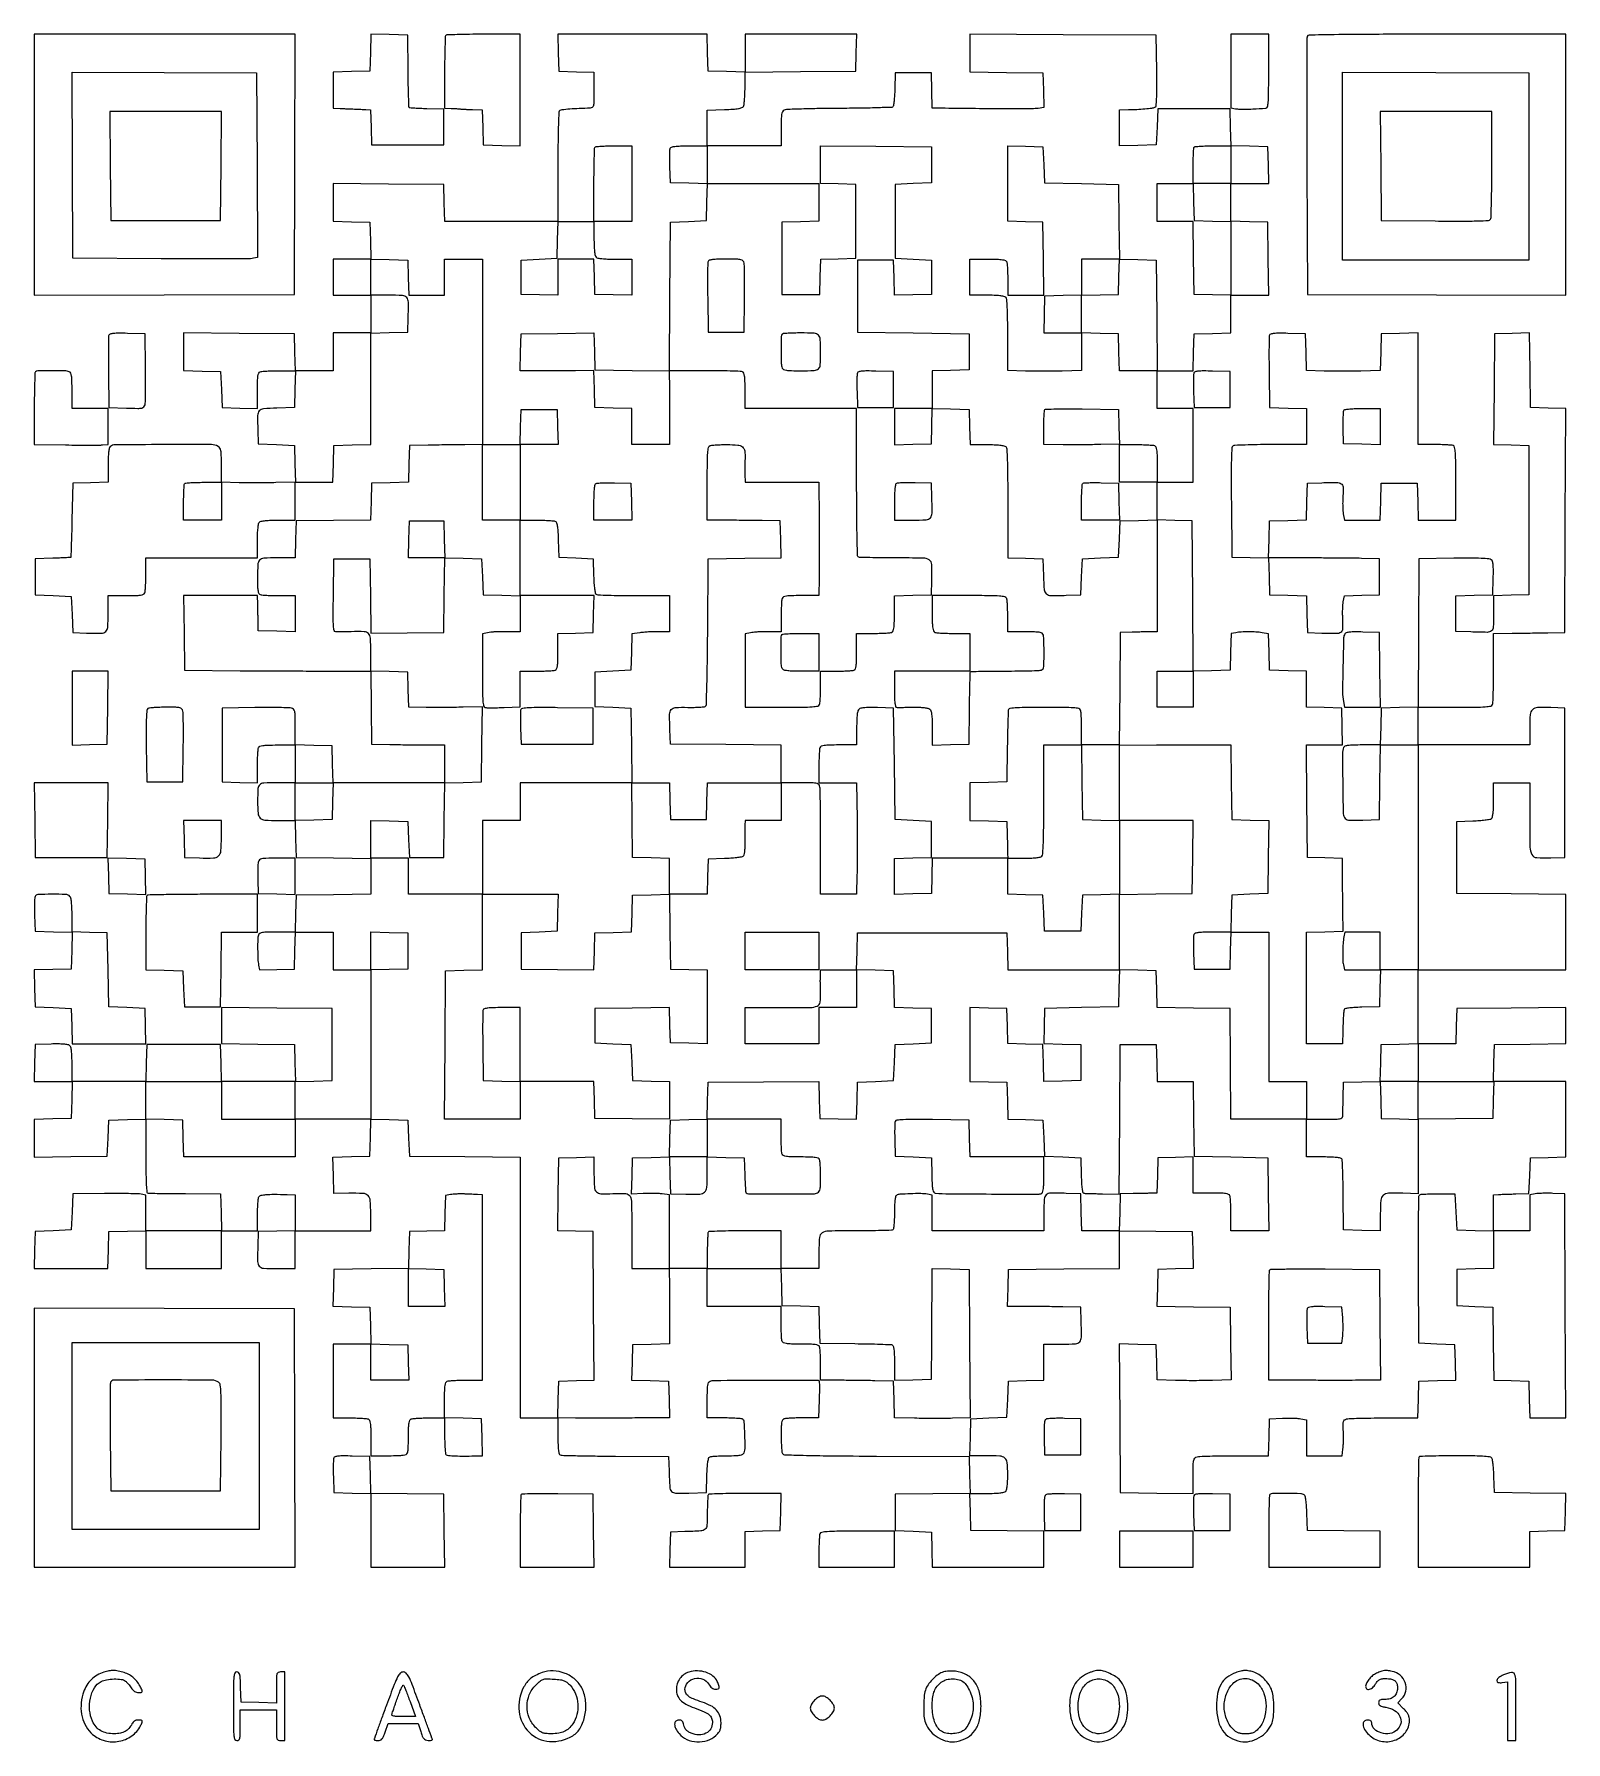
# Model space of a CAD drawing. Extents: x 179 to 1071, y 112 to 1107.
import ezdxf

# ---------------------------------------------------------------- set-up
doc = ezdxf.new("R2010")
doc.units = 0

msp = doc.modelspace()

# ---------------------------------------------------------------- linework, layer by layer
for points in [[(484.216168, 1096.25), (484.5, 1085.5), (494.75, 1085.215017), (505, 1084.930034), (505, 1074.465017, -0.003275), (504.955911, 1067.733964, -0.04944), (504.69493, 1065.411428, -0.18565), (504.017191, 1064.37204, -0.151473), (502.75, 1063.944787, 0.00558), (496.467022, 1063.720427, 0.008079), (490.924409, 1063.370713, 0.004836), (486.30096, 1062.95887, 0.114258), (485.067879, 1062.541951, 0.248513), (484.546994, 1061.653076, 0.002541), (484.263524, 1054.162652, 0.006092), (484.060008, 1044.265948, 0.002094), (484, 1029.940983), (484, 998), (451.033832, 998), (418.067663, 998), (417.783832, 1008.75), (417.5, 1019.5), (385.25, 1019.763853), (353, 1020.027706), (353, 1009.047685), (353, 998.067663), (363.75, 997.783832), (374.5, 997.5), (374.783832, 986.75), (375.067663, 976), (364.033832, 976), (353, 976), (353, 965.5), (353, 955), (364, 955), (375, 955), (375, 944), (375, 933), (364, 933), (353, 933), (353, 922), (353, 911), (342.033832, 911), (331.067663, 911), (330.783832, 921.75), (330.5, 932.5), (298.25, 932.763853), (266, 933.027706), (266, 922.047685), (266, 911.067663), (276.75, 910.783832), (287.5, 910.5), (288, 900), (288.5, 889.5), (298.75, 889.215017), (309, 888.930034), (309, 899.358028, -0.005326), (309.059519, 904.945911, -0.030277), (309.302474, 907.908024, -0.062914), (309.767284, 909.600436, -0.205495), (310.581787, 910.393011, -0.0721), (311.638889, 910.632128, -0.005887), (314.475463, 910.821697, -0.007809), (317.880092, 910.955696, -0.00593), (321.615619, 911), (331.067663, 911), (330.783832, 900.25), (330.5, 889.5), (320.2603, 889.215131, 0.013482), (312.473421, 888.788181, 0.195806), (310.060296, 887.567079, 0.179106), (309.075074, 884.958841, 0.010944), (309.203496, 876.496645), (309.5, 868.5), (320, 868), (330.5, 867.5), (330.783193, 856.812989), (331.066386, 846.125978), (319.783193, 845.812989, -0.004045), (314.718417, 845.71349, -0.00255), (308.8035, 845.675316, -0.00256), (302.986655, 845.697217, -0.0047), (298.25, 845.783832), (288, 846.067663), (288, 855.998648, 0.005179), (287.94068, 861.725566, 0.038473), (287.675276, 864.435584, 0.091218), (287.101224, 865.977194, 0.136081), (286.066458, 866.964433, 0.122719), (282.141843, 867.954768, 0.00134), (254.320934, 867.962589, 0.00101), (226.084558, 867.837789, 0.173275), (223.27561, 866.813773, 0.166026), (222.687535, 865.852488, 0.025877), (222.30929, 863.625324, 0.0212), (222.071472, 860.421449, 0.007925), (222, 855.912538), (222, 846.069966), (211.75, 845.784983), (201.5, 845.5), (200.949707, 824, -0.000845), (200.724348, 815.741147, -0.001388), (200.502398, 808.752464, -0.000118), (200.28465, 802.490608, -0.180292), (200.199707, 802.284983, -0.195518), (200.004695, 802.194095, -0.000539), (197.047726, 802.049414, -0.003093), (193.694005, 801.909729, -0.001911), (189.75, 801.784983), (179.5, 801.5), (179.5, 791), (179.5, 780.5), (190, 780), (200.5, 779.5), (201, 769), (201.5, 758.5), (209.496645, 758.203496, 0.010844), (218.056021, 758.071897, 0.184361), (220.636063, 759.0754, 0.198492), (221.794046, 761.513975, 0.012862), (222, 769.519052), (222, 780), (232.393011, 780, 0.005351), (237.960143, 780.059586, 0.030363), (240.913621, 780.30265, 0.063068), (242.601595, 780.76761, 0.205218), (243.393011, 781.581787, 0.07203), (243.632106, 782.638111, 0.005915), (243.821697, 785.465525, 0.007831), (243.955695, 788.859224, 0.005951), (244, 792.581787), (244, 802), (276.5, 802), (309, 802), (309, 811.8, -0.008695), (309.074295, 816.071747, -0.018472), (309.311224, 819.369558, -0.019349), (309.671932, 821.799696, -0.150969), (310.2, 822.8, -0.150969), (311.200304, 823.328068, -0.019349), (313.630442, 823.688776, -0.018472), (316.928253, 823.925705, -0.008695), (321.2, 824), (331, 824), (331, 835), (331, 846), (341.966168, 846), (352.932337, 846), (353.216168, 856.75), (353.5, 867.5), (364.25, 867.783832), (375, 868.067663), (375, 900.5), (375, 932.932337), (385.75, 933.216168), (396.5, 933.5), (396.795054, 942, 0.009927), (396.928151, 950.965089, 0.179688), (395.933469, 953.602972, 0.203196), (393.50249, 954.788355, 0.01319), (385.480948, 955), (375, 955), (375, 965.533832), (375, 976.067663), (385.75, 975.783832), (396.5, 975.5), (396.784983, 965.25), (397.069966, 955), (407.534983, 955), (418, 955), (418, 965.5), (418, 976), (429, 976), (440, 976), (440, 922), (440, 868), (429.75, 867.902492, 0.000362), (425.032594, 867.8542, 0.000201), (419.279688, 867.788832, 0.0002), (413.45558, 867.717978, 0.000324), (408.5, 867.652492), (397.5, 867.5), (397.216508, 856.783492), (396.933016, 846.066984), (386.216508, 845.783492), (375.5, 845.5), (375.216365, 834.769409), (374.93273, 824.038817), (353.216365, 823.769409), (331.5, 823.5), (331.216168, 812.75), (330.932337, 802), (320.5828, 802, 0.013006), (312.694238, 801.794773, 0.196913), (310.266387, 800.649204, 0.176581), (309.203904, 798.075541, 0.010071), (309.013655, 789.356989, 0.00766), (309.071521, 785.115935, 0.037109), (309.319308, 782.722219, 0.073747), (309.79184, 781.317789, 0.185226), (310.581787, 780.606989, 0.07203), (311.638111, 780.367894, 0.005915), (314.465525, 780.178303, 0.007831), (317.859224, 780.044305, 0.005951), (321.581787, 780), (331, 780), (331, 769.466168), (331, 758.932337), (320.25, 759.216168), (309.5, 759.5), (309.395178, 764.5, 0.000547), (309.344591, 766.793283, 0.000309), (309.278501, 769.573437, 0.000308), (309.208383, 772.377327, 0.000507), (309.145178, 774.75), (309, 780), (287.480498, 780), (265.960995, 780), (266.230498, 758.25), (266.5, 736.5), (299, 736.287155, 0.000274), (313.033696, 736.202927, 0.000211), (328.336345, 736.125919, 0.000213), (342.631168, 736.066122, 0.000512), (353.230112, 736.037155), (374.960225, 736), (375.230112, 714.75), (375.5, 693.5), (386, 693.296894, 0.001202), (390.797098, 693.215634, 0.000693), (396.573437, 693.139675, 0.000692), (402.373532, 693.079466, 0.001159), (407.25, 693.046894), (418, 693), (418, 682), (418, 671), (385.533832, 671), (353.067663, 671), (352.783832, 681.75), (352.5, 692.5), (341.75, 692.783832), (331, 693.067663), (331, 703.51478, 0.003678), (330.951487, 710.109424, 0.04695), (330.683747, 712.566377, 0.150102), (330.014382, 713.790604, 0.137333), (328.75, 714.480522, 0.051289), (327.16757, 714.677845, 0.002227), (321.579687, 714.773489, 0.003771), (314.942521, 714.807466, 0.002678), (307.5, 714.749574), (288.5, 714.5), (288.5, 693), (288.5, 671.5), (298.75, 671.215017), (309, 670.930034), (309, 680.383229, -0.005929), (309.044304, 684.119197, -0.007809), (309.178303, 687.524199, -0.005887), (309.367871, 690.361085, -0.072102), (309.606989, 691.418213, -0.205218), (310.398405, 692.23239, -0.063068), (312.086379, 692.69735, -0.030363), (315.039857, 692.940414, -0.005351), (320.606989, 693), (331, 693), (331, 682), (331, 671), (320.567388, 671, 0.010141), (312.629976, 670.838993, 0.181131), (310.316098, 669.863591, 0.192925), (309.285712, 667.630531, 0.011758), (309.078667, 660.139059, 0.01934), (309.322607, 653.083722, 0.188726), (310.587126, 650.441055, 0.173695), (313.363624, 649.242635, 0.01588), (321.001352, 649), (330.932337, 649), (331.216168, 638.25), (331.5, 627.5), (353.25, 627.230498), (375, 626.960995), (375, 616.5), (375, 606.039005), (353.25, 605.769502), (331.5, 605.5), (331.216168, 594.75), (330.932337, 584), (320.533556, 584, 0.004731), (314.632571, 583.944169, 0.035207), (311.839872, 583.694097, 0.088112), (310.335863, 583.16974, 0.190307), (309.574558, 582.23491, 0.070426), (309.16352, 579.792241, 0.007886), (309.105211, 574.142919, 0.010009), (309.250557, 568.43709, 0.033398), (309.670042, 564.715977), (310.173856, 561.931953), (320.336928, 562.215977), (330.5, 562.5), (330.783832, 573.25), (331.067663, 584), (342.033832, 584), (353, 584), (353, 573), (353, 562), (364, 562), (375, 562), (375, 518.5), (375, 475), (353, 475), (331, 475), (331, 485.966168), (331, 496.932337), (341.75, 497.216168), (352.5, 497.5), (352.5, 518.5), (352.5, 539.5), (320.25, 539.763853), (288, 540.027706), (288, 529.533741), (288, 519.039775), (309.25, 518.769888), (330.5, 518.5), (330.783832, 507.75), (331.067663, 497), (309.567663, 497), (288.067663, 497), (287.783832, 507.75), (287.5, 518.5), (266, 518.5), (244.5, 518.5), (244.216168, 507.75), (243.932337, 497), (222.466168, 497), (201, 497), (201, 506.877555, 0.007345), (200.929838, 511.653266, 0.024181), (200.685192, 514.794146, 0.035127), (200.271246, 516.875583, 0.154085), (199.600715, 517.916414, 0.132968), (198.513859, 518.412685, 0.020746), (196.150171, 518.703614, 0.018924), (192.957683, 518.84141, 0.009044), (188.850715, 518.788859), (179.5, 518.5), (179.216168, 507.75), (178.932337, 497), (190, 497), (201.067663, 497), (200.783832, 486.25), (200.5, 475.5), (189.75, 475.216168), (179, 474.932337), (179, 463.946281), (179, 452.960225), (200.25, 453.230112), (221.5, 453.5), (222, 464), (222.5, 474.5), (233.25, 474.783832), (244, 475.067663), (244, 453.533832, 0.002545), (244.054838, 442.758317, 0.011891), (244.265561, 436.555642, 0.011505), (244.589778, 432.549342, 0.363586), (245.25, 431.909679, 0.014968), (246.195071, 431.869776, 0.000192), (252.154687, 431.798984, 0.000559), (259.052961, 431.727411, 0.000367), (267, 431.659679), (287.5, 431.5), (287.783832, 420.75), (288.067663, 410), (266.033832, 410), (244, 410), (244, 420.420545), (244, 430.841089), (241.25, 431.348627, 0.039321), (239.394714, 431.542096, 0.00245), (233.873438, 431.654764, 0.003611), (227.286593, 431.709302, 0.002671), (220, 431.678082), (201.5, 431.5), (201, 421), (200.5, 410.5), (190, 410), (179.5, 409.5), (179.216168, 398.75), (178.932337, 388), (200.432337, 388), (221.932337, 388), (222.216168, 398.75), (222.5, 409.5), (233.25, 409.783832), (244, 410.067663), (244, 399.033832), (244, 388), (266, 388), (288, 388), (288, 399), (288, 410), (298.5, 410), (309, 410), (309.015313, 419.25, -0.008564), (309.083719, 422.891651, -0.01156), (309.278071, 426.180407, -0.008708), (309.549609, 428.898746, -0.112428), (309.888304, 429.853513, -0.201789), (311.09201, 430.690792, -0.032899), (313.967568, 431.107027, -0.021422), (318.556834, 431.268356, -0.005017), (326.25, 431.131925), (331, 431), (331, 420.533832), (331, 410.067663), (320.25, 409.783832), (309.5, 409.5), (309.204946, 401, 0.009927), (309.071849, 392.034911, 0.179688), (310.066531, 389.397028, 0.203196), (312.49751, 388.211645, 0.01319), (320.519052, 388), (331, 388), (331, 399), (331, 410), (353, 410), (375, 410), (375, 419.964816, 0.017834), (374.723064, 427.726499, 0.189292), (373.384961, 430.528805, 0.179462), (370.461645, 431.751032, 0.015732), (362.295316, 431.827825), (353.5, 431.633786), (353.216515, 442.282722), (352.93303, 452.931657), (363.716515, 453.215829), (374.5, 453.5), (374.784171, 464.283485), (375.068343, 475.06697), (385.784171, 474.783485), (396.5, 474.5), (397, 464), (397.5, 453.5), (429.75, 453.236147), (462, 452.972294), (462, 376.986147), (462, 301), (473, 301), (484, 301), (484, 290.468615, 0.006207), (484.063528, 285.351, 0.023583), (484.293405, 282.163056, 0.034381), (484.676007, 280.150606, 0.241481), (485.32139, 279.430165, 0.085611), (486.377617, 279.220891, 0.000629), (495.339902, 279.009908, 0.002355), (505.620934, 278.829261, 0.001505), (517.57139, 278.71155), (548.5, 278.5), (548.75078, 270, 0.007628), (549.167898, 260.685433, 0.170037), (550.198021, 258.227472, 0.207027), (552.474513, 257.186732, 0.012089), (560.277755, 257.215323), (570.5, 257.5), (570.788805, 267.464966, -0.00836), (570.987032, 271.800174, -0.019108), (571.315749, 275.055937, -0.01918), (571.737468, 277.411, -0.199883), (572.288805, 278.199653, -0.115495), (573.161051, 278.504423, -0.007626), (575.829971, 278.747767, -0.010713), (579.052528, 278.922753, -0.007787), (582.643011, 278.984687, 0.0061), (587.639876, 279.054022, 0.036929), (590.216248, 279.312261, 0.08218), (591.670761, 279.823042, 0.1775), (592.439901, 280.703981, 0.091423), (593.04084, 283.93179, 0.010941), (592.893965, 291.219109, 0.006559), (592.477375, 298.765248, 0.234499), (591.618492, 300.234687, 0.122219), (590.787958, 300.526562, 0.006455), (587.964495, 300.758058, 0.009848), (584.56653, 300.92538, 0.006984), (580.75, 300.984687), (571, 301), (571, 311.393011, -0.005351), (571.059586, 316.960143, -0.030363), (571.30265, 319.913621, -0.063068), (571.76761, 321.601595, -0.205218), (572.581787, 322.393011, -0.090721), (575.163116, 322.877312, -0.000363), (604.735819, 322.989344, -0.000184), (634.904728, 323.070625, -0.198215), (636.083333, 322.587487, -0.195794), (636.245504, 322.207851, -0.001928), (636.285267, 319.186075, -0.005961), (636.276071, 315.675605, -0.003785), (636.185662, 311.587487), (635.871323, 301), (626.517449, 301, 0.005991), (622.819538, 300.955691, 0.007872), (619.446625, 300.821697, 0.005967), (616.636623, 300.632065, 0.071896), (615.581787, 300.393011, 0.19467), (614.780298, 299.644942, 0.069116), (614.312224, 298.117276, 0.033827), (614.069372, 295.475625, 0.00643), (614.015313, 290.643011, 0.007972), (614.078613, 287.050386, 0.010918), (614.257683, 283.821152, 0.007884), (614.506987, 281.148204, 0.114762), (614.818901, 280.258784, 0.24703), (616.02434, 279.567608, 0.002214), (626.802307, 279.224468, 0.004662), (642.386407, 278.942782, 0.000988), (669.553588, 278.758784), (723.5, 278.5), (723.783633, 267.769596), (724.067266, 257.039192), (702.283633, 256.769596), (680.5, 256.5), (680.5, 246), (680.5, 235.5), (691, 235), (701.5, 234.5), (701.784983, 224.25), (702.069966, 214), (734.534983, 214), (767, 214), (767, 224.480112), (767, 234.960225), (745.75, 235.230112), (724.5, 235.5), (724.216168, 246.25), (723.932337, 257), (733.766168, 257, 0.008652), (738.054729, 257.074219, 0.018432), (741.362299, 257.311014, 0.019308), (743.798441, 257.671586, 0.151095), (744.8, 258.2, 0.146858), (745.316486, 259.159592, 0.020575), (745.681544, 261.407548, 0.019737), (745.923115, 264.406512, 0.010228), (746, 268.164816, 0.022717), (745.690615, 274.970845, 0.198526), (744.316092, 277.59305, 0.161505), (741.334541, 278.769374, 0.013886), (733.03191, 279), (723.932337, 279), (724.216168, 289.75), (724.5, 300.5), (735, 301), (745.5, 301.5), (746, 312), (746.5, 322.5), (756.75, 322.784983), (767, 323.069966), (767, 333.534983), (767, 344), (777.480948, 344, 0.01319), (785.50249, 344.211645, 0.203196), (787.933469, 345.397028, 0.179688), (788.928151, 348.034911, 0.009927), (788.795054, 357), (788.5, 365.5), (778, 365.703106, 0.001206), (773.200582, 365.784367, 0.000693), (767.416624, 365.860325, 0.000692), (761.605698, 365.920532, 0.001157), (756.716168, 365.953106), (745.932337, 366), (746.216168, 376.75), (746.5, 387.5), (778.75, 387.763853), (811, 388.027706), (811, 399.033741), (811, 410.039775), (832.25, 409.769888), (853.5, 409.5), (853.783473, 398.785353), (854.066946, 388.070705), (843.783473, 387.785353), (833.5, 387.5), (833.216371, 376.769986), (832.932742, 366.039971), (854.216371, 365.769986), (875.5, 365.5), (875.769629, 344.338997), (876.039257, 323.177994), (865.269629, 322.838997, -0.004764), (860.370632, 322.731502, -0.002808), (854.515836, 322.691718, -0.002808), (848.666157, 322.717677, -0.004802), (843.78428, 322.813661), (833.068561, 323.127322), (832.78428, 333.313661), (832.5, 343.5), (821.739352, 343.78394), (810.978704, 344.067879), (811.239352, 300.78394), (811.5, 257.5), (832.75, 257.230112), (854, 256.960225), (854, 267.363481, -0.003777), (854.049424, 273.905666, -0.046669), (854.31856, 276.379193, -0.144899), (854.986643, 277.633395, -0.133718), (856.25, 278.369714, -0.056178), (857.845984, 278.61027, -0.002325), (863.630687, 278.799577, -0.00401), (870.499162, 278.937273, -0.002833), (878.216168, 278.986345), (897.932337, 279), (898.216168, 289.75), (898.5, 300.5), (906, 300.80649, -0.008667), (909.109769, 300.879612, -0.00841), (912.251562, 300.846169, -0.008349), (915.012596, 300.724159, -0.030569), (916.75, 300.511177), (920, 299.909374), (920, 289.454687), (920, 279), (930.372192, 279), (940.744384, 279), (941.240606, 282.75, 0.020239), (941.413553, 284.643411, 0.007234), (941.511592, 287.354508, 0.007164), (941.533497, 290.334585, 0.008407), (941.466288, 293.158963, -0.00749), (941.364576, 297.127075, -0.066355), (941.576942, 298.861018, -0.160581), (942.184633, 299.803224, -0.104734), (943.347873, 300.395308, -0.05666), (944.884956, 300.625907, -0.002173), (950.659437, 300.807096, -0.003868), (957.506109, 300.939151, -0.002714), (965.216168, 300.986345), (984.932337, 301), (985.216168, 311.75), (985.5, 322.5), (996.284606, 322.784183), (1007.069211, 323.068365), (1006.784606, 333.284183), (1006.5, 343.5), (996, 344), (985.5, 344.5), (985.239122, 387.43426, -0.001558), (985.18288, 406.431839, -0.004348), (985.300848, 419.759722, -0.001258), (985.509094, 430.138256, -0.253916), (986.003685, 431.002277, -0.12055), (986.772362, 431.251589, -0.005347), (989.587687, 431.429179, -0.00876), (992.960191, 431.546528, -0.006124), (996.764563, 431.565602), (1006.5, 431.495169), (1007, 420.997585), (1007.5, 410.5), (1018.25, 410.216168), (1029, 409.932337), (1029, 399), (1029, 388.067663), (1018.25, 387.783832), (1007.5, 387.5), (1007.5, 377), (1007.5, 366.5), (1018, 366), (1028.5, 365.5), (1028.769787, 344.284765), (1029.039573, 323.069529), (1039.269787, 322.784765), (1049.5, 322.5), (1049.783832, 311.75), (1050.067663, 301), (1060.541073, 301), (1071.014483, 301), (1070.757242, 366.25), (1070.5, 431.5), (1063.5, 431.807779, 0.009375), (1060.58164, 431.88131, 0.008811), (1057.601562, 431.84799, 0.008811), (1054.961002, 431.725313, 0.029867), (1053.25, 431.512466), (1050, 430.909374), (1050, 420.454687), (1050, 410), (1039.5, 410), (1029, 410), (1029, 420.5), (1029, 431), (1031.75, 431.157695, -0.00512), (1033.274129, 431.229446, -0.001123), (1035.895313, 431.320057, -0.001169), (1038.92695, 431.410942, -0.001123), (1042, 431.48897), (1049.5, 431.662548), (1050, 442.081274), (1050.5, 452.5), (1060.75, 452.784983), (1071, 453.069966), (1071, 475.034983), (1071, 497), (1049.966168, 497), (1028.932337, 497), (1029.216168, 507.75), (1029.5, 518.5), (1050.25, 518.770288), (1071, 519.040577), (1071, 529.534336), (1071, 540.028094), (1039.25, 539.764047), (1007.5, 539.5), (1007.215017, 529.25), (1006.930034, 519), (995.965017, 519), (985, 519), (985, 540.5), (985, 562), (1028, 562), (1071, 562), (1071, 583.985953), (1071, 605.971906), (1039.25, 606.235953), (1007.5, 606.5), (1007.5, 627.5), (1007.5, 648.5), (1016.945876, 648.790118, 0.010217), (1020.65896, 648.980158, 0.013854), (1024.000112, 649.312947, 0.010763), (1026.740901, 649.722996, 0.131421), (1027.695876, 650.162563, 0.163434), (1028.30342, 651.144506, 0.027915), (1028.689599, 653.338284, 0.021862), (1028.92889, 656.534962, 0.00775), (1029, 661.122445), (1029, 671), (1039.5, 671), (1050, 671), (1050, 650.035184, 0.0045), (1050.149096, 633.467526, 0.119283), (1051.260176, 629.212893, 0.256381), (1054.101061, 627.367993, 0.027312), (1062.259538, 627.209712), (1070.5, 627.5), (1070.5, 671), (1070.5, 714.5), (1062.259538, 714.790288, 0.017872), (1054.49937, 714.786195, 0.184841), (1051.608188, 713.557606, 0.185014), (1050.277655, 710.713153, 0.017911), (1050, 702.964816), (1050, 693), (1017.5, 693), (985, 693), (985, 704), (985, 715), (1006.393011, 715, 0.002045), (1018.514173, 715.049566, 0.015901), (1024.164693, 715.275578, 0.030015), (1027.337463, 715.696146, 0.258697), (1028.393011, 716.581787, 0.082815), (1028.636501, 717.775876, 0.001919), (1028.821697, 723.5499, 0.004216), (1028.955997, 730.334577, 0.00284), (1029, 738.081787), (1029, 758), (1039.75, 758.103259, 0.000377), (1044.591763, 758.153419, 0.000234), (1050.279687, 758.219291, 0.000234), (1055.896406, 758.289594, 0.000422), (1060.5, 758.353259), (1070.5, 758.5), (1070.75723, 823.714937), (1071.014459, 888.929874), (1060.75723, 889.214937), (1050.5, 889.5), (1050.230401, 911.284767), (1049.960802, 933.069533), (1039.730401, 932.784767), (1029.5, 932.5), (1029.236193, 900.285136), (1028.972387, 868.070271), (1039.236193, 867.785136), (1049.5, 867.5), (1049.5, 824), (1049.5, 780.5), (1039.25, 780.215017), (1029, 779.930034), (1029, 769.581594, -0.011689), (1028.815101, 761.673457, -0.213683), (1027.706676, 759.47936, -0.17416), (1025.230731, 758.611556, -0.007302), (1015.75, 758.823474), (1007, 759.146947), (1007, 769.539642), (1007, 779.932337), (1017.75, 780.216168), (1028.5, 780.5), (1028.784391, 790.099013, 0.006995), (1028.859386, 794.897147, 0.026499), (1028.70541, 797.893244, 0.042577), (1028.334732, 799.82653, 0.152039), (1027.65651, 800.870108, 0.154375), (1026.27089, 801.433841, 0.009682), (1021.812045, 801.704822, 0.010399), (1015.430249, 801.835917, 0.003262), (1005.87212, 801.771094), (985.5, 801.5), (985.239403, 758.283724), (984.978805, 715.067448), (974.239403, 714.783724), (963.5, 714.5), (963.216168, 703.75), (962.932337, 693), (952.573157, 693, 0.00574), (947.230638, 692.938667, 0.027745), (944.204923, 692.700856, 0.050876), (942.413809, 692.270931, 0.220249), (941.649257, 691.528361, 0.092552), (940.997771, 687.984983, 0.002153), (941.118136, 670.921543, 0.001755), (941.375449, 653.617629, 0.118809), (942.112025, 650.790679, 0.140632), (943.068458, 649.805964, 0.093816), (944.563586, 649.288075, 0.038853), (947.198617, 649.106767, 0.005119), (952.804214, 649.214442), (962.5, 649.5), (962.769502, 671.25), (963.039005, 693), (974.019502, 693), (985, 693), (985, 627.5), (985, 562), (974, 562), (963, 562), (963, 573), (963, 584), (952.625, 584), (942.25, 584), (941.758628, 581.25, 0.027106), (941.288516, 577.435219, 0.013534), (941.087367, 572.57364, 0.012938), (941.141623, 567.89216, 0.044715), (941.524856, 564.886829), (942.158911, 562), (952.613287, 562), (963.067663, 562), (962.783832, 551.25), (962.5, 540.5), (952.25, 540.215017, 0.00691), (947.549079, 540.019269, 0.021984), (944.420839, 539.707303, 0.026625), (942.368684, 539.298578, 0.310698), (941.858431, 538.715017, 0.00737), (941.600853, 536.179806, 0.007856), (941.424381, 533.691472, 0.005868), (941.292666, 530.655166, 0.002007), (941.171044, 526.25), (941, 519), (930.5, 519), (920, 519), (920, 551.466168), (920, 583.932337), (930.719515, 584.216168), (941.43903, 584.5), (941.277914, 590, -0.003923), (941.211859, 593.080442, -0.000812), (941.146971, 598.500661, -0.000853), (941.092584, 604.795188, -0.000804), (941.058399, 611.215017), (941, 626.930034), (930.75, 627.215017), (920.5, 627.5), (920.236336, 660.25), (919.972671, 693), (930.520167, 693), (941.067663, 693), (940.783832, 703.75), (940.5, 714.5), (930.25, 714.784983), (920, 715.069966), (920, 725.501151), (920, 735.932337), (909.25, 736.216168), (898.5, 736.5), (898.217003, 747.167677), (897.934007, 757.835354), (894.217003, 758.41016, 0.023881), (890.533532, 758.800863, 0.015007), (886.204613, 758.921712, 0.015053), (882.008399, 758.786519, 0.031895), (878.783099, 758.37771), (876.066199, 757.855629), (875.783099, 747.177815), (875.5, 736.5), (864.760536, 736.216275), (854.021072, 735.93255), (853.760536, 779.716275), (853.5, 823.5), (843.25, 823.784983), (833, 824.069966), (833, 835.034983), (833, 846), (843.5, 846), (854, 846), (854, 867.5), (854, 889), (843.5, 889), (833, 889), (833, 900), (833, 911), (843.466168, 911), (853.932337, 911), (854.216168, 921.75), (854.5, 932.5), (865.25, 932.783832), (876, 933.067663), (876, 944.033832), (876, 955), (887.019888, 955), (898.039775, 955), (897.769888, 976.25), (897.5, 997.5), (886.75, 997.783832), (876, 998.067663), (876, 1009.033832), (876, 1020), (887.033832, 1020), (898.067663, 1020), (897.783832, 1030.75), (897.5, 1041.5), (886.783492, 1041.783492), (876.066984, 1042.066984), (875.783492, 1052.783492), (875.5, 1063.5), (854.5, 1063.493916), (833.5, 1063.487833), (833, 1052.993916), (832.5, 1042.5), (821.75, 1042.216168), (811, 1041.932337), (811, 1052.466168), (811, 1063), (816.25, 1063.099481, 0.008072), (821.208049, 1063.273527, 0.009238), (825.93922, 1063.60386, 0.007929), (829.938519, 1064.021455, 0.060621), (831.77036, 1064.471662, 0.2847), (832.43372, 1065.337085, 0.013063), (832.717489, 1069.210038, 0.012376), (832.851667, 1075.235842, 0.002632), (832.77036, 1085.726428), (832.5, 1106.5), (778.25, 1106.758612), (724, 1107.017225), (724, 1096.0285), (724, 1085.039775), (745.25, 1084.769888), (766.5, 1084.5), (766.783479, 1074.386275), (767.066957, 1064.27255), (763.783479, 1063.841506, -0.032212), (760.199431, 1063.604151, -0.000751), (743.271388, 1063.600335, -0.001831), (725.027084, 1063.690427, -0.00199), (707.284983, 1063.913631), (702.069966, 1064), (701.784983, 1074.25), (701.5, 1084.5), (691, 1084.5), (680.5, 1084.5), (680.209289, 1075.009289, -0.007421), (680.041272, 1071.316151, -0.0109), (679.774745, 1068.077245, -0.006487), (679.45923, 1065.390021, -0.16537), (679.138224, 1064.738224, -0.190426), (678.401379, 1064.418798, -0.000836), (669.6486, 1064.147079, -0.003832), (659.650339, 1063.930116, -0.002389), (647.928935, 1063.821632, 0.002669), (636.140273, 1063.705911, 0.004087), (625.924437, 1063.467536, 0.001481), (617.141944, 1063.164709, 0.107292), (615.75, 1062.807513, 0.161388), (614.834885, 1061.893162, 0.076594), (614.315929, 1060.28916, 0.034546), (614.06045, 1057.488016, 0.005472), (614, 1051.964816), (614, 1042), (592.5, 1042), (571, 1042), (571, 1052.406293), (571, 1062.812585), (581.037773, 1063.156293, 0.007004), (585.992145, 1063.395461, 0.026018), (589.096394, 1063.751734, 0.040708), (591.075278, 1064.252106, 0.171312), (592.02246, 1065, 0.108928), (592.395375, 1066.034112, 0.009928), (592.695717, 1068.772493, 0.012482), (592.909696, 1072.089304, 0.009451), (592.984687, 1075.736147), (593, 1084.972294), (625.25, 1085.236147), (657.5, 1085.5), (657.783832, 1096.25), (658.067663, 1107), (625.533832, 1107), (593, 1107), (593, 1095.966168), (593, 1084.932337), (582.25, 1085.216168), (571.5, 1085.5), (571.216168, 1096.25), (570.932337, 1107), (527.432337, 1107), (483.932337, 1107)], [(374.784171, 1096.283485), (374.5, 1085.5), (363.75, 1085.216168), (353, 1084.932337), (353, 1074.466168), (353, 1064), (357.25, 1063.788296, 0.001158), (359.167431, 1063.697233, 0.000711), (361.426562, 1063.598404, 0.000713), (363.661971, 1063.50699, 0.001274), (365.5, 1063.439142, -0.001213), (367.230151, 1063.375488, -0.000927), (369.122536, 1063.297757, -0.000937), (370.894512, 1063.218354, -0.002212), (372.215017, 1063.150846), (374.930034, 1063), (375.215017, 1052.75), (375.5, 1042.5), (396.5, 1042.5), (417.5, 1042.5), (417.5, 1052.909431), (417.5, 1063.318861), (407.662059, 1063.580705, -0.003918), (403.860605, 1063.711702, -0.006113), (400.589461, 1063.890184, -0.002146), (397.785404, 1064.089684, -0.179408), (397.400112, 1064.266554, -0.190311), (397.224471, 1064.671474, -0.00053), (397.030731, 1070.706769, -0.003034), (396.859865, 1077.550368, -0.001877), (396.738054, 1085.59528), (396.5, 1106.5), (385.784171, 1106.783485), (375.068343, 1107.06697)], [(418.666667, 1106.333333, 0.189545), (418.396201, 1105.712325, 0.001277), (418.195833, 1099.742708, 0.004756), (418.048097, 1092.867578, 0.002993), (418, 1084.833333), (418, 1064), (421.75, 1063.85194, -0.00343), (423.295703, 1063.780288, -0.003438), (424.839063, 1063.687483, -0.00336), (426.18439, 1063.588211, -0.01368), (427, 1063.5, 0.018873), (427.897879, 1063.412313, 0.002718), (429.738161, 1063.312517, 0.003081), (431.916958, 1063.21969, 0.002629), (434.215017, 1063.14806), (439.930034, 1063), (440.215017, 1052.75), (440.5, 1042.5), (451.25, 1042.216168), (462, 1041.932337), (462, 1074.466168), (462, 1107), (440.666667, 1107, 0.002923), (432.440703, 1106.951908, 0.00465), (425.404167, 1106.804167, 0.001222), (419.28868, 1106.603893, 0.189785)], [(876, 1085.579455), (876, 1064.158911), (878.75, 1063.632373, 0.038072), (880.917975, 1063.386187, 0.013059), (884.080322, 1063.351877, 0.008361), (888.739368, 1063.50096, 0.002156), (896.25, 1063.899556, 0.318369), (897.249305, 1064.697425, 0.049975), (897.728483, 1067.320194, 0.018528), (897.956287, 1072.519324, 0.001684), (898, 1085.5), (898, 1107), (887, 1107), (876, 1107)], [(920.460009, 1105.75, 0.090591), (920.266358, 1104.709509, 0.000109), (920.198937, 1082.982812, 0.000984), (920.176611, 1058.652573, 0.000605), (920.241394, 1030), (920.5, 955.5), (995.75, 955.243674), (1071, 954.987348), (1071, 1030.993674), (1071, 1107), (995.968615, 1107, 0.000668), (957.448289, 1106.948566, 0.003471), (936.19131, 1106.744245, 0.001205), (921.475143, 1106.465155, 0.305157)], [(308.758677, 1030.77123), (309.017354, 977.04246), (306.758677, 976.494347, -0.057902), (304.987826, 976.276519, -0.000418), (290.035361, 976.188577, -0.001589), (272.903102, 976.156579, -0.001017), (253, 976.223117), (201.5, 976.5), (201.241383, 1030.758691), (200.982767, 1085.017383), (254.741383, 1084.758691), (308.5, 1084.5)], [(1049.5, 1030), (1049.5, 975.5), (995.211905, 975.5), (940.92381, 975.5), (940.942857, 1025.75, -0.000032), (940.951538, 1045.331386, -0.000047), (940.961905, 1062.563467, -0.000022), (940.972765, 1077.239555, -0.00086), (940.980952, 1080.508612), (941, 1085.017225), (995.25, 1084.758612), (1049.5, 1084.5)], [(963.235953, 1030.25), (963.5, 998.5), (994.93202, 998.235498, 0.001697), (1010.901959, 998.155315, 0.00816), (1019.995146, 998.288929, 0.006635), (1026.009704, 998.555446, 0.241447), (1027.166708, 999.235498, 0.134731), (1027.492293, 1000.296498, 0.001088), (1027.738089, 1009.161365, 0.003824), (1027.920853, 1019.372002, 0.002438), (1027.984687, 1031.25), (1028, 1062), (995.485953, 1062), (962.971906, 1062)], [(571, 1031), (571, 1020), (603.5, 1020), (636, 1020), (636, 1009.033832), (636, 998.067663), (625.25, 997.783832), (614.5, 997.5), (614.5, 976.5), (614.5, 955.5), (625.5, 955.5), (636.5, 955.5), (636.784601, 965.715399), (637.069202, 975.930798), (647.284601, 976.215399), (657.5, 976.5), (657.5, 998), (657.5, 1019.5), (647.25, 1019.784983), (637, 1020.069966), (637, 1031.048836), (637, 1042.027706), (669.25, 1041.763853), (701.5, 1041.5), (701.5, 1031), (701.5, 1020.5), (691, 1020), (680.5, 1019.5), (680.5, 998), (680.5, 976.5), (691, 976), (701.5, 975.5), (701.5, 965.5), (701.5, 955.5), (690.785353, 955.216527), (680.070705, 954.933054), (679.785353, 965.216527), (679.5, 975.5), (669, 975.5), (658.5, 975.5), (658.5, 954.5), (658.5, 933.5), (691, 933), (723.5, 932.5), (723.5, 922), (723.5, 911.5), (712.75, 911.216168), (702, 910.932337), (702, 900), (702, 889.067663), (712.75, 888.783832), (723.5, 888.5), (723.784983, 878.25), (724.069966, 868), (733.834983, 868, -0.00874), (738.089346, 867.925625, -0.018513), (741.377065, 867.688556, -0.019392), (743.800997, 867.327709, -0.150838), (744.8, 866.8, -0.184164), (745.419999, 865.415935, -0.00513), (745.731111, 858.751177, -0.0072), (745.941816, 849.169747, -0.001897), (746, 833.834983), (746, 802.069966), (756.25, 801.784983), (766.5, 801.5), (766.784869, 791.2603, 0.013827), (767.218122, 783.45705, 0.200378), (768.466432, 781.051258, 0.174565), (771.13313, 780.074823, 0.010012), (780, 780.204946), (788.5, 780.5), (789, 791), (789.5, 801.5), (800, 802), (810.5, 802.5), (811, 813), (811.5, 823.5), (822.25, 823.783832), (833, 824.067663), (833, 791.533832), (833, 759), (829.25, 758.939517, 0.001334), (827.337915, 758.903575, 0.000447), (824.545313, 758.84113, 0.000445), (821.454977, 758.76651, 0.000509), (818.5, 758.689517), (811.5, 758.5), (811.236292, 725.715545), (810.972583, 692.931089), (832.736292, 693.001185, -0.000282), (841.855632, 693.025405, -0.000258), (851.258994, 693.040221, -0.000258), (859.662025, 693.044804, -0.000838), (865.230498, 693.035641), (875.960995, 693), (876.230498, 671.25), (876.5, 649.5), (887.269789, 649.215968), (898.039577, 648.931935), (897.769789, 627.715968), (897.5, 606.5), (887, 606), (876.5, 605.5), (876.216168, 594.75), (875.932337, 584), (886.966168, 584), (898, 584), (898, 540.5), (898, 497), (909, 497), (920, 497), (920, 486), (920, 475), (930.5, 475, 0.004226), (936.565511, 475.051263, 0.036659), (939.252776, 475.294279, 0.1079), (940.57789, 475.82115, 0.232766), (941.109715, 476.75, 0.009007), (941.159536, 477.866332, 0.000834), (941.22841, 480.629687, 0.001074), (941.297974, 483.925493, 0.000842), (941.359715, 487.5), (941.5, 496.5), (952.216508, 496.783492), (962.933016, 497.066984), (963.216508, 507.783492), (963.5, 518.5), (974.25, 518.783832), (985, 519.067663), (985, 508.033832), (985, 497), (1007.033832, 497), (1029.067663, 497), (1028.783832, 486.25), (1028.5, 475.5), (1006.75, 475.230498), (985, 474.960995), (985.000505, 453.230498), (985.00101, 431.5), (976.112842, 431.845305, 0.016262), (967.756582, 431.898022, 0.179732), (964.705412, 430.672691, 0.191702), (963.297362, 427.790559, 0.01891), (963, 419.930985), (963, 409.932337), (952.25, 410.216168), (941.5, 410.5), (941.38082, 430.63382, 0.003169), (941.285248, 438.431055, 0.004865), (941.09401, 445.181209, 0.00179), (940.852713, 450.973759, 0.127779), (940.571803, 451.88382, 0.21528), (939.847277, 452.372226, 0.01611), (937.433472, 452.704582, 0.017838), (934.175119, 452.929566, 0.008317), (929.940983, 453), (920, 453), (920, 464), (920, 475), (898.013853, 475), (876.027706, 475), (875.763853, 507.25), (875.5, 539.5), (854.283631, 539.76979), (833.067262, 540.03958), (832.783631, 550.76979), (832.5, 561.5), (821.784171, 561.783485), (811.068343, 562.06697), (810.784171, 551.283485), (810.5, 540.5), (789, 540), (767.5, 539.5), (767.215394, 529.284183), (766.930789, 519.068365), (777.715394, 518.784183), (788.5, 518.5), (788.5, 508), (788.5, 497.5), (777.784171, 497.216515), (767.068343, 496.93303), (766.784171, 507.716515), (766.5, 518.5), (756.284601, 518.784601), (746.069202, 519.069202), (745.784601, 529.284601), (745.5, 539.5), (734.75, 539.783832), (724, 540.067663), (724, 518.567663), (724, 497.067663), (734.75, 496.783832), (745.5, 496.5), (745.783481, 485.784613), (746.066961, 475.069227), (756.283481, 474.784613), (766.5, 474.5), (767, 464), (767.5, 453.5), (778, 453), (788.5, 452.5), (788.784983, 442.25, 0.006892), (788.980716, 437.545351, 0.022038), (789.292444, 434.420628, 0.026819), (789.701053, 432.374722, 0.312812), (790.284983, 431.869042, 0.019278), (791.126971, 431.811006, 0.000885), (794.004108, 431.728991, 0.001472), (797.420119, 431.647727, 0.001055), (801.239641, 431.576172), (810.979282, 431.414261), (811.239641, 474.957131), (811.5, 518.5), (822, 518.5), (832.5, 518.5), (832.783832, 507.75), (833.067663, 497), (843.514329, 497), (853.960995, 497), (854.230498, 475.25), (854.5, 453.5), (876, 453), (897.5, 452.5), (897.769888, 431.25), (898.039775, 410), (887.019888, 410), (876, 410), (876, 419.418213, 0.005951), (875.955695, 423.140776, 0.007831), (875.821697, 426.534475, 0.005915), (875.632106, 429.361889, 0.07203), (875.393011, 430.418213, 0.205218), (874.601595, 431.23239, 0.063068), (872.913621, 431.69735, 0.030363), (869.960143, 431.940414, 0.005351), (864.393011, 432), (854, 432), (854, 442.534983), (854, 453.069966), (843.75, 452.784983), (833.5, 452.5), (833.215017, 442.25), (832.930034, 432), (829.715017, 431.884865, -0.002467), (827.994778, 431.831759, -0.00065), (825.241286, 431.763934, -0.00066), (822.107196, 431.694948, -0.000677), (819, 431.634865), (811.5, 431.5), (811.216168, 420.75), (810.932337, 410), (800, 410), (789.067663, 410), (788.783832, 420.75), (788.5, 431.5), (780, 431.795054, 0.009927), (771.034911, 431.928151, 0.179688), (768.397028, 430.933469, 0.203196), (767.211645, 428.50249, 0.01319), (767, 420.480948), (767, 410), (734.5, 410), (702, 410), (702, 420.420545), (702, 430.841089), (699.25, 431.308357, 0.040034), (695.361315, 431.652559, 0.011275), (689.268116, 431.56548, 0.007125), (683.133463, 431.251794, 0.122669), (681.23354, 430.644336, 0.200749), (680.668297, 429.854234, 0.025945), (680.303185, 427.763405, 0.021994), (680.070119, 424.743529, 0.008261), (680, 420.5, -0.009372), (679.931814, 416.86254, -0.014177), (679.723498, 413.703099, -0.008832), (679.432875, 411.115719, -0.225643), (679.058718, 410.53629, -0.131045), (678.278426, 410.300914, -0.001294), (672.387329, 410.125433, -0.004139), (665.574963, 409.996579, -0.002658), (657.669406, 409.954545, 0.003766), (641.501787, 409.832769, 0.133915), (637.925334, 408.799269, 0.244598), (636.320176, 406.142371, 0.015533), (636.013655, 396.75), (636, 388), (624.966168, 388), (613.932337, 388), (614.216168, 377.25), (614.5, 366.5), (625.216508, 366.216508), (635.933016, 365.933016), (636.216508, 355.216508), (636.5, 344.5), (656.978463, 344.269319, -0.002158), (664.918713, 344.145599, -0.003283), (671.814892, 343.96307, -0.001219), (677.742661, 343.752749, -0.082311), (678.728463, 343.550704, -0.244905), (679.336322, 342.863259, -0.030952), (679.706298, 340.850592, -0.023134), (679.934874, 337.752687, -0.006848), (680, 332.997553), (680, 322.932337), (690.75, 323.216168), (701.5, 323.5), (701.693891, 345, 0.000167), (701.772237, 354.022277, 0.000151), (701.847309, 363.352126, 0.000151), (701.909487, 371.708193, 0.000484), (701.943891, 377.283832), (702, 388.067663), (712.75, 387.783832), (723.5, 387.5), (723.760597, 344.283939), (724.021194, 301.067878), (713.760597, 300.783939, -0.004718), (708.990633, 300.696977, -0.002494), (703.072247, 300.674464, -0.002482), (697.015744, 300.711699, -0.003835), (691.783223, 300.80998), (680.066447, 301.11996), (679.783223, 311.80998), (679.5, 322.5), (668.5, 322.677892, 0.000681), (663.544418, 322.751286, 0.000421), (657.720313, 322.82471, 0.000422), (651.967405, 322.887533, 0.00076), (647.25, 322.927892), (637, 323), (637, 331.918213, 0.006277), (636.955669, 335.449196, 0.008159), (636.821697, 338.68135, 0.006338), (636.631778, 341.373807, 0.070946), (636.393011, 342.418213, 0.204366), (635.605154, 343.231384, 0.063541), (633.93074, 343.696802, 0.030628), (631.003676, 343.940206, 0.005432), (625.5, 344, -0.005432), (619.996324, 344.059794, -0.030628), (617.06926, 344.303198, -0.063541), (615.394846, 344.768616, -0.204366), (614.606989, 345.581787, -0.07203), (614.367894, 346.638111, -0.005915), (614.178303, 349.465525, -0.007831), (614.044305, 352.859224, -0.005951), (614, 356.581787), (614, 366), (592.5, 366), (571, 366), (571, 377), (571, 388), (559.945774, 388), (548.891548, 388), (549.004205, 377.25, -0.001277), (549.043241, 372.324301, -0.000725), (549.066605, 366.363063, -0.000724), (549.072733, 360.357551, -0.001195), (549.058431, 355.283832), (549, 344.067663), (538.25, 343.783832), (527.5, 343.5), (527.215394, 333.284183), (526.930789, 323.068365), (537.715394, 322.784183), (548.5, 322.5), (548.783832, 311.75), (549.067663, 301), (539.283832, 300.989367, 0.000597), (534.647721, 300.978789, 0.000287), (528.702126, 300.954706, 0.000285), (522.499957, 300.922489, 0.000408), (517, 300.886304, -0.001173), (511.464508, 300.858358, -0.000792), (505.150999, 300.8513, -0.000798), (499.047262, 300.863891, -0.001591), (494.216168, 300.896937), (483.932337, 301), (484.216168, 311.75), (484.5, 322.5), (494.760596, 322.7851), (505.021193, 323.0702), (504.760596, 366.2851), (504.5, 409.5), (494.230215, 409.785202), (483.96043, 410.070403), (484.230215, 431.285202), (484.5, 452.5), (494.75, 452.784983), (505, 453.069966), (505, 443.010232, 0.01518), (505.231324, 435.392584, 0.179387), (506.406763, 432.729844, 0.196055), (508.984478, 431.600626, 0.018664), (516, 431.682248, -0.024636), (523.557765, 431.679949, -0.271709), (525.990744, 430.085332, -0.112357), (526.895024, 426.32897, -0.003115), (527, 409.480948), (527, 388), (538, 388), (549, 388), (549, 409.438727), (549, 430.877454), (544.75, 431.473534, 0.021494), (542.649769, 431.676547, 0.008551), (539.756135, 431.781569, 0.008444), (536.625754, 431.788732, 0.010508), (533.717693, 431.685118), (526.935386, 431.300623), (527.217693, 441.900311), (527.5, 452.5), (538.216508, 452.783492), (548.933016, 453.066984), (549.216508, 463.783492), (549.5, 474.5), (560.216508, 474.783492), (570.933016, 475.066984), (571.216508, 485.783492), (571.5, 496.5), (603.716028, 496.763808), (635.932056, 497.027617), (636.216028, 486.263808), (636.5, 475.5), (647.215829, 475.216515), (657.931657, 474.93303), (658.215829, 485.716515), (658.5, 496.5), (669, 497), (679.5, 497.5), (680, 508), (680.5, 518.5), (691, 519), (701.5, 519.5), (701.5, 529.5), (701.5, 539.5), (690.783492, 539.783492), (680.066984, 540.066984), (679.783492, 550.783492), (679.5, 561.5), (668.75, 561.783832), (658, 562.067663), (658, 551.033832), (658, 540), (647, 540), (636, 540), (636, 529.5), (636, 519), (614.5, 519), (593, 519), (593, 529.5), (593, 540), (614.432612, 540, 0.003108), (630.991344, 540.102931, 0.095188), (635.021616, 540.929292, 0.272698), (636.741251, 543.208785, 0.038712), (636.964074, 549.315423, -0.004471), (636.891822, 551.574596, -0.003291), (636.850634, 554.078593, -0.003325), (636.843015, 556.447597, -0.00741), (636.875921, 558.25), (637, 562), (647.466168, 562), (657.932337, 562), (658.216168, 572.75), (658.5, 583.5), (702, 583.5), (745.5, 583.5), (745.783832, 572.75), (746.067663, 562), (778.533832, 562), (811, 562), (811, 584.033832), (811, 606.067663), (800.25, 605.783832), (789.5, 605.5), (789, 595), (788.5, 584.5), (778, 584.5), (767.5, 584.5), (767, 595), (766.5, 605.5), (756.25, 605.784983), (746, 606.069966), (746, 616.534983), (746, 627), (724.034983, 627), (702.069966, 627), (701.784983, 616.75), (701.5, 606.5), (690.75, 606.216168), (680, 605.932337), (680, 616.432337), (680, 626.932337), (690.75, 627.216168), (701.5, 627.5), (701.5, 638), (701.5, 648.5), (691, 649), (680.5, 649.5), (680, 682), (679.5, 714.5), (670.149285, 714.788859, 0.009044), (666.042317, 714.84141, 0.018924), (662.849829, 714.703614, 0.020746), (660.486141, 714.412685, 0.132968), (659.399285, 713.916414, 0.154085), (658.728754, 712.875583, 0.035127), (658.314808, 710.794146, 0.024181), (658.070162, 707.653266, 0.007345), (658, 702.877555), (658, 693), (647.606989, 693, 0.005351), (642.039857, 692.940414, 0.030363), (639.086379, 692.69735, 0.063068), (637.398405, 692.23239, 0.205218), (636.606989, 691.418213, 0.07203), (636.367894, 690.361889, 0.005915), (636.178303, 687.534475, 0.007831), (636.044305, 684.140776, 0.005951), (636, 680.418213), (636, 671), (646.962114, 671), (657.924228, 671), (658.212114, 649.75, -0.001902), (658.299422, 640.789326, -0.001673), (658.323671, 631.4375, -0.001681), (658.288948, 623.000696, -0.005071), (658.187616, 617.25), (657.875232, 606), (647.437616, 606), (637, 606), (636.901204, 616.25, -0.001914), (636.870418, 621.548896, -0.0006), (636.864209, 629.488028, -0.000599), (636.878526, 638.3516, -0.000663), (636.913997, 646.922012, 0.002691), (636.914658, 654.879711, 0.00394), (636.822379, 661.882029, 0.001934), (636.674269, 667.823077, 0.069748), (636.445406, 669.172012, 0.186191), (635.659784, 670.152516, 0.092681), (634.137533, 670.694932, 0.035119), (631.267258, 670.946013, 0.004261), (624.932612, 671), (614, 671), (614, 660), (614, 649), (603.5, 649), (593, 649), (592.899446, 646.25, 0.006607), (592.864248, 644.741838, 0.001532), (592.846341, 642.204444, 0.001581), (592.843909, 639.282642, 0.001547), (592.859866, 636.339596, -0.012531), (592.807876, 633.197548, -0.025995), (592.578746, 630.756317, -0.03095), (592.204461, 628.978005, -0.153373), (591.656296, 628.129714, -0.132514), (590.723914, 627.702971, -0.010328), (587.988486, 627.303298, -0.013521), (584.656137, 626.97774, -0.009911), (580.945876, 626.790118), (571.5, 626.5), (571.215017, 616.25), (570.930034, 606), (559.945515, 606), (548.960995, 606), (549.230498, 584.25), (549.5, 562.5), (560.25, 562.216168), (571, 561.932337), (571, 540.432337), (571, 518.932337), (560.25, 519.216168), (549.5, 519.5), (549.214803, 529.769404), (548.929605, 540.038809), (527.214803, 539.769404), (505.5, 539.5), (505.5, 529.5), (505.5, 519.5), (516, 519), (526.5, 518.5), (527, 508), (527.5, 497.5), (538.25, 497.216168), (549, 496.932337), (549, 485.946666), (549, 474.960995), (527.25, 475.230498), (505.5, 475.5), (505.216168, 486.25), (504.932337, 497), (483.466168, 497), (462, 497), (462, 486), (462, 475), (439.989377, 475), (417.978755, 475), (418.239377, 518.25), (418.5, 561.5), (429.25, 561.783832), (440, 562.067663), (440, 584.033832), (440, 606), (418.5, 606), (397, 606), (397, 616.5), (397, 627), (386, 627), (375, 627), (375, 638.033832), (375, 649.067663), (385.75, 648.783832), (396.5, 648.5), (397, 638), (397.5, 627.5), (407.5, 627.5), (417.5, 627.5), (417.769409, 649.216365), (418.038817, 670.93273), (428.769409, 671.216365), (439.5, 671.5), (439.769762, 693.34307), (440.039523, 715.18614), (428.769762, 714.984003, -0.002085), (423.712633, 714.914388, -0.001316), (417.809831, 714.873282, -0.001321), (412.007122, 714.863476, -0.002431), (407.284983, 714.890933), (397.069966, 715), (396.784983, 725.25), (396.5, 735.5), (385.75, 735.783832), (375, 736.067663), (375, 746.966444, 0.011627), (374.806437, 755.289274, 0.179699), (373.704635, 757.880046, 0.199326), (371.225391, 758.985997, 0.01479), (363.653229, 758.959644, -0.002513), (360.784692, 758.879209, -0.003004), (358.081357, 758.833246, -0.002589), (355.802733, 758.819994, -0.01968), (354.730112, 758.861543, -0.311087), (353.726515, 759.675215, -0.054133), (353.270254, 762.208785, -0.019039), (353.108046, 767.28505, -0.001643), (353.230112, 780.25), (353.5, 801.5), (364, 801.5), (374.5, 801.5), (374.769438, 779.773026), (375.038876, 758.046051), (396.269438, 758.273026), (417.5, 758.5), (417.769502, 780.25), (418.039005, 802), (407.485671, 802), (396.932337, 802), (397.216168, 812.75), (397.5, 823.5), (407.5, 823.5), (417.5, 823.5), (417.783492, 812.783492), (418.066984, 802.066984), (428.783492, 801.783492), (439.5, 801.5), (440, 791), (440.5, 780.5), (451.25, 780.216168), (462, 779.932337), (462, 801.966168), (462, 824), (451, 824), (440, 824), (440, 846), (440, 868), (450.965017, 868), (461.930034, 868), (462.215017, 878.25), (462.5, 888.5), (473, 888.5), (483.5, 888.5), (483.784983, 878.25), (484.069966, 868), (473.034983, 868), (462, 868), (462, 846), (462, 824), (471.75, 823.984687, -0.007309), (475.573123, 823.922789, -0.010173), (478.991726, 823.747767, -0.006962), (481.827893, 823.504905, -0.117226), (482.711195, 823.199653, -0.199883), (483.262532, 822.411, -0.01918), (483.684251, 820.055937, -0.019108), (484.012968, 816.800174, -0.00836), (484.211195, 812.464966), (484.5, 802.5), (494.5, 802), (504.5, 801.5), (504.788805, 791.535034, 0.00836), (504.987032, 787.199826, 0.019108), (505.315749, 783.944063, 0.01918), (505.737468, 781.589, 0.199883), (506.288805, 780.800347, 0.131294), (507.274703, 780.489938, 0.002049), (513.239524, 780.252233, 0.005289), (520.209892, 780.076871, 0.003459), (528.25, 780.015313), (549, 780), (549, 769.5), (549, 759), (542.639571, 759, 0.008299), (539.867556, 758.953989, 0.00608), (536.794191, 758.814506, 0.006146), (533.886366, 758.611198, 0.013531), (531.672069, 758.36853), (527.064996, 757.737061), (526.782498, 747.11853), (526.5, 736.5), (516, 736), (505.5, 735.5), (505.5, 725.5), (505.5, 715.5), (516, 715), (526.5, 714.5), (526.769502, 692.75), (527.039005, 671), (537.985671, 671), (548.932337, 671), (549.216168, 660.25), (549.5, 649.5), (560, 649.5), (570.5, 649.5), (570.783832, 660.25), (571.067663, 671), (592.533832, 671), (614, 671), (614, 681.986147), (614, 692.972294), (581.75, 693.236147), (549.5, 693.5), (549.204946, 702, -0.009442), (549.062909, 710.980988, -0.170185), (550.008856, 713.653353, -0.215411), (552.338827, 714.834282, -0.016235), (559.599255, 714.923592, 0.009199), (563.318365, 714.917009, 0.013296), (566.602507, 715.059031, 0.008936), (569.304717, 715.296566, 0.171618), (570.054646, 715.654646, 0.191112), (570.447476, 716.564116, 0.000692), (570.788572, 728.456116, 0.003384), (571.072049, 742.265844, 0.001902), (571.238982, 759.038982), (571.5, 801.5), (592.783629, 801.769986), (614.067258, 802.039971), (613.783629, 812.769986), (613.5, 823.5), (603, 823.675726, 0.000788), (598.202906, 823.748445, 0.000454), (592.426563, 823.821651, 0.000454), (586.626468, 823.884622, 0.00076), (581.75, 823.925726), (571, 824), (571, 845.393011, -0.002045), (571.049566, 857.514173, -0.015901), (571.275578, 863.164693, -0.030015), (571.696146, 866.337463, -0.258697), (572.581787, 867.393011, -0.069666), (573.612488, 867.631409, -0.006839), (576.16144, 867.821697, -0.008541), (579.220668, 867.955641, -0.006668), (582.546604, 868, -0.021358), (588.706034, 867.736777, -0.147987), (591.480535, 866.630986, -0.194869), (592.77219, 864.336814, -0.041796), (592.978634, 859.682384, 0.005098), (592.922241, 857.739797, 0.002709), (592.889974, 855.333263, 0.002695), (592.883579, 852.872867, 0.004182), (592.907263, 850.75), (593, 846), (614.5, 846), (636, 846), (636.058036, 836.25, -0.00064), (636.118849, 823.231884, -0.000695), (636.14419, 810.563752, -0.000743), (636.134231, 799.191061, -0.00151), (636.086114, 790.25), (636, 780), (625.606989, 780, 0.005351), (620.039857, 779.940414, 0.030363), (617.086379, 779.69735, 0.063068), (615.398405, 779.23239, 0.205218), (614.606989, 778.418213, 0.070946), (614.368222, 777.373807, 0.006338), (614.178303, 774.68135, 0.008159), (614.044331, 771.449196, 0.006277), (614, 767.918213), (614, 759), (606.625, 759, 0.007518), (603.572264, 758.954094, 0.007345), (600.498437, 758.816406, 0.007268), (597.804077, 758.616689, 0.027225), (596.125, 758.375), (593, 757.75), (593, 736.375), (593, 715), (614.393011, 715, 0.002045), (626.514173, 715.049566, 0.015901), (632.164693, 715.275578, 0.030015), (635.337463, 715.696146, 0.258697), (636.393011, 716.581787, 0.070946), (636.631778, 717.626193, 0.006338), (636.821697, 720.31865, 0.008159), (636.955669, 723.550804, 0.006277), (637, 727.081787), (637, 736), (645.918213, 736, 0.006277), (649.449196, 736.044331, 0.008159), (652.68135, 736.178303, 0.006338), (655.373807, 736.368222, 0.070946), (656.418213, 736.606989, 0.205218), (657.23239, 737.398405, 0.063068), (657.69735, 739.086379, 0.030363), (657.940414, 742.039857, 0.005351), (658, 747.606989), (658, 758), (667.418213, 758, 0.005951), (671.140776, 758.044305, 0.007831), (674.534475, 758.178303, 0.005915), (677.361889, 758.367894, 0.07203), (678.418213, 758.606989, 0.20495), (679.232073, 759.397282, 0.063217), (679.697178, 761.080966, 0.030446), (679.940349, 764.026092, 0.005377), (680, 769.573157), (680, 779.932337), (690.75, 780.216168), (701.5, 780.5), (701.795054, 789, 0.016626), (701.808325, 798.158878, 0.253736), (700.263919, 800.802115, 0.13331), (696.677207, 801.833375, 0.003728), (680.427934, 801.954545, -0.002646), (672.485055, 801.996578, -0.004121), (665.641265, 802.125433, -0.001283), (659.721873, 802.300896, -0.131087), (658.941282, 802.53629, -0.253402), (658.524276, 803.263147, -0.000721), (658.258867, 814.767474, -0.003642), (658.061967, 828.496959, -0.001764), (658, 846.059017), (658, 889), (625.5, 889), (593, 889), (593, 899.393011, 0.005351), (592.940414, 904.960143, 0.030363), (592.69735, 907.913621, 0.063068), (592.23239, 909.601595, 0.205218), (591.418213, 910.393011, 0.083081), (590.220188, 910.636645, 0.001833), (584.287296, 910.821697, 0.004115), (577.323671, 910.956006, 0.002764), (569.363986, 911), (548.891548, 911), (549.004205, 900.25, -0.001254), (549.043219, 895.356276, -0.000736), (549.066605, 889.5, -0.000736), (549.072759, 883.643721, -0.001254), (549.058431, 878.75), (549, 868), (538, 868), (527, 868), (527, 878.466168), (527, 888.932337), (516.25, 889.216168), (505.5, 889.5), (505.215624, 900.303679), (504.931248, 911.107358), (494.215624, 910.995248, -0.001257), (489.332855, 910.956441, -0.000734), (483.479964, 910.933234, -0.000734), (477.620592, 910.927205, -0.001245), (472.716168, 910.941569), (461.932337, 911), (462.216168, 921.75), (462.5, 932.5), (483.715968, 932.769789), (504.931935, 933.039577), (505.215968, 922.269789), (505.5, 911.5), (527.239363, 911.230527), (548.978726, 910.961055), (549.239363, 954.230527), (549.5, 997.5), (560, 998), (570.5, 998.5), (570.783485, 1009.215829), (571.06697, 1019.931657), (560.283485, 1020.215829), (549.5, 1020.5), (549.210159, 1029.924983, -0.005394), (549.136178, 1033.631743, -0.007376), (549.154817, 1036.970602, -0.005045), (549.239658, 1039.758353, -0.081654), (549.428774, 1040.674983, -0.241018), (550.150647, 1041.322788, -0.034741), (552.157558, 1041.706476, -0.023677), (555.342601, 1041.936534, -0.00619), (560.468615, 1042), (571, 1042)], [(527, 1020), (527, 998), (516, 998), (505, 998), (505, 988.2, 0.008695), (505.074295, 983.928253, 0.018472), (505.311224, 980.630442, 0.019349), (505.671932, 978.200304, 0.150969), (506.2, 977.2, 0.150969), (507.200304, 976.671932, 0.019349), (509.630442, 976.311224, 0.018472), (512.928253, 976.074295, 0.008695), (517.2, 976), (527, 976), (527, 965.466168), (527, 954.932337), (516.25, 955.216168), (505.5, 955.5), (505.215017, 965.75), (504.930034, 976), (494.465017, 976), (484, 976), (484, 965.466168), (484, 954.932337), (473.25, 955.216168), (462.5, 955.5), (462.5, 965.5), (462.5, 975.5), (473, 976), (483.5, 976.5), (483.783832, 987.25), (484.067663, 998), (494.533832, 998), (505, 998), (505, 1019.333333, -0.002923), (505.048092, 1027.559297, -0.00465), (505.195833, 1034.595833, -0.001222), (505.396107, 1040.71132, -0.189785), (505.666667, 1041.333333, -0.178563), (506.245497, 1041.600197, -0.004516), (509.172917, 1041.804167, -0.009111), (512.658388, 1041.951724, -0.006022), (516.666667, 1042), (527, 1042)], [(767, 1031), (767.5, 1020.5), (789, 1020), (810.5, 1019.5), (810.769409, 997.783635), (811.038817, 976.06727), (821.769409, 975.783635), (832.5, 975.5), (832.763853, 943.25), (833.027706, 911), (822.047685, 911), (811.067663, 911), (810.783832, 921.75), (810.5, 932.5), (799.75, 932.783832), (789, 933.067663), (789, 922.096216), (789, 911.124768), (777.75, 910.812384, -0.004056), (772.698016, 910.713112, -0.002552), (766.79375, 910.675138, -0.002561), (760.984411, 910.697181, -0.004692), (756.25, 910.783832), (746, 911.067663), (746, 931.833832, 0.003175), (745.937913, 941.609845, 0.010469), (745.721107, 948.052608, 0.00935), (745.391809, 952.538621, 0.175114), (744.8, 953.8, 0.150969), (743.799696, 954.328068, 0.019349), (741.369558, 954.688776, 0.018472), (738.071747, 954.925705, 0.008695), (733.8, 955), (724, 955), (724, 965.5), (724, 976), (734.393011, 976, -0.005351), (739.960143, 975.940414, -0.030363), (742.913621, 975.69735, -0.063068), (744.601595, 975.23239, -0.205218), (745.393011, 974.418213, -0.070946), (745.631778, 973.373807, -0.006338), (745.821697, 970.68135, -0.008159), (745.955669, 967.449196, -0.006277), (746, 963.918213), (746, 955), (756.519888, 955), (767.039775, 955), (766.769888, 976.25), (766.5, 997.5), (756.25, 997.784983), (746, 998.069966), (746, 1020.069966), (746, 1042.069966), (756.25, 1041.784983), (766.5, 1041.5)], [(876, 1031), (876, 1020), (864.966168, 1020), (853.932337, 1020), (854.216168, 1009.25), (854.5, 998.5), (865.25, 998.216168), (876, 997.932337), (876, 976.432337), (876, 954.932337), (865.25, 955.216168), (854.5, 955.5), (854.230112, 976.75), (853.960225, 998), (843.480112, 998), (833, 998), (833, 1009), (833, 1020), (843.5, 1020), (854, 1020), (854, 1030.333333, -0.006022), (854.048276, 1034.341612, -0.009111), (854.195833, 1037.827083, -0.004516), (854.399803, 1040.754503, -0.178563), (854.666667, 1041.333333, -0.178563), (855.245497, 1041.600197, -0.004516), (858.172917, 1041.804167, -0.009111), (861.658388, 1041.951724, -0.006022), (865.666667, 1042), (876, 1042)], [(571.446735, 974.72179, 0.087882), (571.255547, 973.733509, 0.001374), (571.180187, 967.95234, 0.003602), (571.159428, 961.218274, 0.002373), (571.22812, 953.47179), (571.5, 933.5), (582, 933.5), (592.5, 933.5), (592.707154, 952.5, 0.002446), (592.75188, 959.942523, 0.003444), (592.713571, 966.579688, 0.002027), (592.620126, 972.169582, 0.046984), (592.438102, 973.75, 0.134745), (591.786739, 975.012081, 0.155013), (590.613822, 975.681929, 0.048978), (588.252433, 975.950958, 0.00389), (581.949563, 976, 0.006863), (577.206677, 975.934897, 0.023418), (574.128555, 975.705837, 0.031764), (572.135656, 975.333685, 0.243728)], [(222.460699, 931.75818, 0.087787), (222.264261, 930.743783, 0.001376), (222.184809, 924.817509, 0.003604), (222.161015, 917.914021, 0.002374), (222.228584, 909.973), (222.5, 889.5), (232.722245, 889.215323, 0.003551), (239.275298, 889.079402, 0.049294), (241.631456, 889.279857, 0.160964), (242.811162, 889.928278, 0.127702), (243.505956, 891.215323, 0.054764), (243.719172, 892.826644, 0.002348), (243.819151, 898.557001, 0.003993), (243.85157, 905.36337, 0.002831), (243.783711, 913), (243.5, 932.5), (233.232115, 932.785181, 0.006024), (228.155199, 932.864994, 0.024688), (225.079318, 932.724352, 0.038626), (223.174323, 932.392889, 0.243366)], [(614.666667, 932.333333, 0.194545), (614.094835, 930.984992, 0.003449), (614.015137, 922.950674, 0.005978), (614.083943, 915.248955, 0.086595), (614.606989, 912.581787, 0.204366), (615.394846, 911.768616, 0.063541), (617.06926, 911.303198, 0.030628), (619.996324, 911.059794, 0.005432), (625.5, 911, 0.010693), (633.331075, 911.167501, 0.174169), (635.727575, 912.14602, 0.198106), (636.798341, 914.379077, 0.01447), (636.986345, 921.331787, 0.011823), (636.783612, 929.264963, 0.183563), (635.711317, 931.716807, 0.188466), (633.292823, 932.805185, 0.012578), (625.550035, 933, 0.00609), (621.586473, 932.95172, 0.009205), (618.138656, 932.804167, 0.004604), (615.244584, 932.600126, 0.178305)], [(898.460699, 931.75818, 0.087787), (898.264261, 930.743783, 0.001376), (898.184809, 924.817509, 0.003604), (898.161015, 917.914021, 0.002374), (898.228584, 909.973), (898.5, 889.5), (909.25, 889.216168), (920, 888.932337), (920, 878.466168), (920, 868), (899.25, 867.984687, 0.003606), (891.206189, 867.920739, 0.005493), (884.223926, 867.738127, 0.002207), (878.260062, 867.490203, 0.130645), (877.235705, 867.166836, 0.241759), (876.554811, 866.006827, 0.006458), (876.289065, 859.895282, 0.008037), (876.155496, 850.662586, 0.001667), (876.235705, 834.432148), (876.5, 802.5), (887.216508, 802.216508), (897.933016, 801.933016), (898.216508, 791.216508), (898.5, 780.5), (909.216508, 780.216508), (919.933016, 779.933016), (920.216508, 769.216508), (920.5, 758.5), (929, 758.204946, 0.007777), (937.523363, 758.041756, 0.143669), (940.089666, 758.784702, 0.243566), (941.194544, 760.688779, 0.026107), (941.17218, 765.958634, -0.010539), (941.067959, 768.904226, -0.009623), (941.083015, 771.942443, -0.009676), (941.201259, 774.655746, -0.030645), (941.426344, 776.459072), (942.077661, 779.930891), (952.288831, 780.215446), (962.5, 780.5), (962.5, 791), (962.5, 801.5), (952, 801.703106, 0.00223), (946.524462, 801.78459, 0.000669), (938.185374, 801.860325, 0.000671), (928.826318, 801.920247, 0.000727), (919.716168, 801.953106), (897.932337, 802), (898.216168, 812.75), (898.5, 823.5), (909.216508, 823.783492), (919.933016, 824.066984), (920.216508, 834.783492), (920.5, 845.5), (929, 845.795054, -0.00785), (937.595844, 845.958389, -0.142036), (940.211735, 845.209336, -0.247296), (941.321067, 843.293514, -0.027864), (941.2395, 838.103251, 0.011669), (941.099228, 835.188678, 0.010416), (941.087343, 832.158076, 0.010511), (941.190714, 829.434183, 0.031634), (941.417317, 827.589047), (942.090626, 824), (952.511481, 824), (962.932337, 824), (963.216168, 834.75), (963.5, 845.5), (974, 845.5), (984.5, 845.5), (984.783832, 834.75), (985.067663, 824), (996.033832, 824), (1007, 824), (1007, 845.393011, 0.002045), (1006.950434, 857.514173, 0.015901), (1006.724422, 863.164693, 0.030015), (1006.303854, 866.337463, 0.258697), (1005.418213, 867.393011, 0.07203), (1004.361889, 867.632106, 0.005915), (1001.534475, 867.821697, 0.007831), (998.140776, 867.955695, 0.005951), (994.418213, 868), (985, 868), (985, 900.533832), (985, 933.067663), (974.25, 932.783832), (963.5, 932.5), (963.216795, 921.811779), (962.93359, 911.123557), (951.716795, 910.811779, -0.004062), (946.679948, 910.712714, -0.002556), (940.793834, 910.674861, -0.002565), (935.002673, 910.696928, -0.0047), (930.283492, 910.783492), (920.066984, 911.066984), (919.783492, 921.783492), (919.5, 932.5), (909.232115, 932.785181, 0.006024), (904.155199, 932.864994, 0.024688), (901.079318, 932.724352, 0.038626), (899.174323, 932.392889, 0.243366)], [(179.666667, 910.333333, 0.189524), (179.39621, 909.712413, 0.001282), (179.195833, 903.755252, 0.004766), (179.048097, 896.893906, 0.002999), (179, 888.876035), (179, 868.085404), (197.25, 867.792702, 0.001846), (204.476748, 867.703481, 0.002404), (211.09375, 867.67803, 0.001789), (216.638195, 867.703194, 0.022005), (218.75, 867.813358), (222, 868.126717), (222, 878.563358), (222, 889), (211.5, 889), (201, 889), (201, 899.393011, 0.005351), (200.940414, 904.960143, 0.030363), (200.69735, 907.913621, 0.063068), (200.23239, 909.601595, 0.205218), (199.418213, 910.393011, 0.086595), (196.751045, 910.916057, 0.005978), (189.049326, 910.984863, 0.003449), (181.015008, 910.905165, 0.194545)], [(658.442274, 909.710164, 0.081166), (658.248144, 908.773814, 0.005233), (658.158783, 905.980936, 0.007531), (658.137174, 902.634259, 0.005535), (658.210159, 898.924983), (658.5, 889.5), (669, 889.5), (679.5, 889.5), (679.5, 900), (679.5, 910.5), (669.232115, 910.785181, 0.005823), (664.049899, 910.868732, 0.025951), (661.012272, 910.724596, 0.043922), (659.172333, 910.376284, 0.236652)], [(854.442274, 909.710164, 0.081166), (854.248144, 908.773814, 0.005233), (854.158783, 905.980936, 0.007531), (854.137174, 902.634259, 0.005535), (854.210159, 898.924983), (854.5, 889.5), (865, 889.5), (875.5, 889.5), (875.5, 900), (875.5, 910.5), (865.232115, 910.785181, 0.005823), (860.049899, 910.868732, 0.025951), (857.012272, 910.724596, 0.043922), (855.172333, 910.376284, 0.236652)], [(810.784983, 878.25), (811.069966, 868), (820.453196, 868, -0.005972), (824.162354, 867.955693, -0.007853), (827.544751, 867.821697, -0.005943), (830.362696, 867.632084, -0.071958), (831.418213, 867.393011, -0.205218), (832.23239, 866.601595, -0.063068), (832.69735, 864.913621, -0.030363), (832.940414, 861.960143, -0.005351), (833, 856.393011), (833, 846), (822, 846), (811, 846), (811, 857.076154), (811, 868.152308), (800.25, 867.990215, -0.001854), (795.321984, 867.934182, -0.00105), (789.353125, 867.900982, -0.001048), (783.336777, 867.892771, -0.001727), (778.25, 867.914061), (767, 868), (767, 877.833333, -0.006509), (767.049706, 881.651264, -0.009772), (767.201516, 884.979641, -0.005153), (767.411913, 887.763694, -0.176722), (767.686013, 888.35268, -0.192551), (768.324385, 888.626314, -0.001338), (774.358056, 888.758056, -0.004901), (781.311969, 888.823103, -0.003085), (789.436013, 888.769346), (810.5, 888.5)], [(963, 878.466168), (963, 867.932337), (952.25, 868.216168), (941.5, 868.5), (941.399752, 877.5, -0.00485), (941.39466, 881.038519, -0.006639), (941.463265, 884.223438, -0.004482), (941.579856, 886.884985, -0.074621), (941.756741, 887.75, -0.253359), (942.431857, 888.346737, -0.028227), (944.527558, 888.708933, -0.022045), (947.727234, 888.935258, -0.006633), (952.606989, 889), (963, 889)], [(288, 835), (288, 824), (277, 824), (266, 824), (266, 834.333333, -0.006022), (266.048276, 838.341612, -0.009111), (266.195833, 841.827083, -0.004516), (266.399803, 844.754503, -0.178563), (266.666667, 845.333333, -0.178563), (267.245497, 845.600197, -0.004516), (270.172917, 845.804167, -0.009111), (273.658388, 845.951724, -0.006022), (277.666667, 846), (288, 846)], [(526.783832, 834.75), (527.067663, 824), (516.033832, 824), (505, 824), (505, 834.416667, -0.006704), (505.065366, 839.291715, -0.021745), (505.292524, 842.517753, -0.027418), (505.655143, 844.648041, -0.242567), (506.25, 845.355184, -0.086451), (507.128197, 845.554344, -0.004885), (509.923437, 845.668364, -0.007376), (513.26986, 845.722736, -0.005334), (517, 845.688517), (526.5, 845.5)], [(681.25, 845.355184, 0.242567), (680.655143, 844.648041, 0.027418), (680.292524, 842.517753, 0.021745), (680.065366, 839.291715, 0.006704), (680, 834.416667), (680, 824), (690.480948, 824, 0.01319), (698.50249, 824.211645, 0.203196), (700.933469, 825.397028, 0.179688), (701.928151, 828.034911, 0.009927), (701.795054, 837), (701.5, 845.5), (692, 845.688517, 0.005334), (688.26986, 845.722736, 0.007376), (684.923437, 845.668364, 0.004885), (682.128197, 845.554344, 0.086451)], [(810.783832, 834.75), (811.067663, 824), (800.033832, 824), (789, 824), (789, 834.333333, -0.006317), (789.050668, 838.343898, -0.009512), (789.205463, 841.836713, -0.004898), (789.419778, 844.762931, -0.177451), (789.699448, 845.366114, -0.183378), (790.300668, 845.636532, -0.005301), (793.145783, 845.777033, -0.010046), (796.547259, 845.840477, -0.006672), (800.449448, 845.782781), (810.5, 845.5)], [(462, 769.5), (462, 759), (458.25, 758.898683, -0.005838), (456.574583, 758.872988, -0.003769), (454.633886, 758.880515, -0.003788), (452.736457, 758.916559, -0.007136), (451.205782, 758.97911, 0.020277), (449.661302, 759.001609, 0.010258), (447.71723, 758.911147, 0.010171), (445.710593, 758.735408, 0.014919), (443.955782, 758.492529), (440, 757.824204), (440, 736.485426, 0.00193), (440.047493, 724.179238, 0.016669), (440.272702, 718.69657, 0.034666), (440.703301, 715.720547, 0.298451), (441.614388, 714.823324, 0.045735), (442.674638, 714.710241, 0.003605), (445.511573, 714.688571, 0.004877), (448.901928, 714.72019, 0.003714), (452.614388, 714.81862), (462, 715.13724), (462, 725.56862), (462, 736), (471.418213, 736, 0.005951), (475.140776, 736.044305, 0.007831), (478.534475, 736.178303, 0.005915), (481.361889, 736.367894, 0.07203), (482.418213, 736.606989, 0.204941), (483.232062, 737.397244, 0.063222), (483.697172, 739.080782, 0.030449), (483.940347, 742.025624, 0.005378), (484, 747.572006), (484, 757.930034), (494.25, 758.215017), (504.5, 758.5), (504.783832, 769.25), (505.067663, 780), (483.533832, 780), (462, 780)], [(702, 769.606989, 0.005351), (702.059586, 764.039857, 0.030363), (702.30265, 761.086379, 0.063068), (702.76761, 759.398405, 0.205218), (703.581787, 758.606989, 0.07203), (704.638111, 758.367894, 0.005915), (707.465525, 758.178303, 0.007831), (710.859224, 758.044305, 0.005951), (714.581787, 758), (724, 758), (724, 747), (724, 736), (702, 736), (680, 736), (680, 725.5, 0.006008), (680.06059, 720.458052, 0.023429), (680.281387, 717.348286, 0.034102), (680.642415, 715.42875, 0.326444), (681.25, 714.931729, 0.01441), (682.088167, 714.910146, 0.000891), (684.577099, 714.922233, 0.001321), (687.542647, 714.949758, 0.000979), (690.820975, 714.99527, -0.011128), (694.372164, 714.972485, -0.01976), (697.29094, 714.773153, -0.020842), (699.521941, 714.437386, -0.126079), (700.570975, 713.941096, -0.151307), (701.261372, 712.882105, -0.037351), (701.68404, 710.82591, -0.024828), (701.93022, 707.693169, -0.007194), (702, 702.843724), (702, 692.932337), (712.75, 693.216168), (723.5, 693.5), (723.73341, 714.400077, -0.001696), (723.85048, 722.440394, -0.002751), (724.010758, 729.273258, -0.000436), (724.191031, 735.31587, -0.190947), (724.349805, 735.683139, -0.193366), (724.716227, 735.839521, -0.000496), (730.392976, 735.955169, -0.002953), (736.822846, 736.041783, -0.001824), (744.384492, 736.071391, 0.002696), (752.022514, 736.114618, 0.004025), (758.698816, 736.242155, 0.001757), (764.392526, 736.416809, 0.083248), (765.518097, 736.645318, 0.297151), (766.962897, 738.640667, 0.013406), (767.160154, 747.51802, 0.013436), (766.880836, 756.392709, 0.29462), (765.418213, 758.393011, 0.070946), (764.373807, 758.631778, 0.006338), (761.68135, 758.821697, 0.008159), (758.449196, 758.955669, 0.006277), (754.918213, 759), (746, 759), (746, 767.918213, 0.006277), (745.955669, 771.449196, 0.008159), (745.821697, 774.68135, 0.006338), (745.631778, 777.373807, 0.070946), (745.393011, 778.418213, 0.258697), (744.337463, 779.303854, 0.030015), (741.164693, 779.724422, 0.015901), (735.514173, 779.950434, 0.002045), (723.393011, 780), (702, 780)], [(636, 747), (636, 736), (625.606989, 736, -0.005351), (620.039857, 736.059586, -0.030363), (617.086379, 736.30265, -0.063068), (615.398405, 736.76761, -0.205218), (614.606989, 737.581787, -0.086595), (614.083943, 740.248955, -0.005978), (614.015137, 747.950674, -0.003449), (614.094835, 755.984992, -0.194545), (614.666667, 757.333333, -0.178563), (615.245497, 757.600197, -0.004516), (618.172917, 757.804167, -0.009111), (621.658388, 757.951724, -0.006022), (625.666667, 758), (636, 758)], [(942.348363, 757.785237, 0.134906), (941.640546, 755.463842, 0.001549), (941.238574, 739.168762, 0.003447), (941.013161, 723.804972, 0.047244), (941.495663, 718.25), (942.090626, 715), (952.564815, 715), (963.039005, 715), (962.769502, 736.75), (962.5, 758.5), (952.830795, 758.785237, 0.007082), (948.190679, 758.85636, 0.024073), (945.169779, 758.714353, 0.034191), (943.194924, 758.388626, 0.196166)], [(245.22917, 714.162796, 0.230932), (244.572759, 713.095412, 0.012869), (244.285113, 709.091209, 0.012029), (244.150006, 702.928451, 0.002701), (244.22917, 692.428109), (244.5, 671.5), (255, 671.5), (265.5, 671.5), (265.783711, 691, 0.002788), (265.85221, 698.634166, 0.003942), (265.821708, 705.432813, 0.002293), (265.724598, 711.159317, 0.054895), (265.514659, 712.75, 0.124616), (264.846693, 714.00577, 0.153548), (263.706994, 714.672426, 0.052103), (261.47519, 714.942542, 0.004498), (255.730948, 714.984687, 0.008078), (252.102508, 714.920045, 0.011034), (248.838285, 714.73694, 0.008032), (246.137171, 714.481829, 0.11432)], [(462.418631, 713.648553, 0.082022), (462.233282, 712.74685, 0.004904), (462.151838, 709.962838, 0.007258), (462.13543, 706.629854, 0.005288), (462.210159, 702.924983), (462.5, 693.5), (483.5, 693.5), (504.5, 693.5), (504.5, 704), (504.5, 714.5), (483.708473, 714.723569, 0.00258), (473.087845, 714.782955, 0.012721), (467.102101, 714.633218, 0.014283), (463.307584, 714.332769, 0.281288)], [(746.457512, 713.704545, 0.079479), (746.272337, 712.767663, 0.001055), (746.068049, 706.83196, 0.002991), (745.886766, 699.94383, 0.001957), (745.75634, 692), (745.5, 671.5), (734.75, 671.216168), (724, 670.932337), (724, 660), (724, 649.067663), (734.75, 648.783832), (745.5, 648.5), (745.694168, 640.5, -0.000123), (745.772598, 637.235534, -0.000131), (745.847699, 634.042188, -0.000124), (745.910871, 631.296453, -0.000614), (745.944168, 629.75), (746, 627), (755.3, 627, 0.009379), (759.323492, 627.075482, 0.019071), (762.477016, 627.314516, 0.019949), (764.818776, 627.677271, 0.149044), (765.8, 628.2, 0.184183), (766.420065, 629.584348, 0.005121), (766.731132, 636.256132, 0.007192), (766.941824, 645.847536, 0.001895), (767, 661.2), (767, 693), (777.980498, 693), (788.960995, 693), (789.230498, 671.25), (789.5, 649.5), (800.25, 649.216168), (811, 648.932337), (811, 627.446281), (811, 605.960225), (832.25, 606.230112), (853.5, 606.5), (853.769888, 627.75), (854.039775, 649), (832.519888, 649), (811, 649), (811, 671), (811, 693), (800, 693), (789, 693), (789, 702.418213, 0.005783), (788.956981, 706.137508, 0.007659), (788.826821, 709.521123, 0.005695), (788.64285, 712.340671, 0.072592), (788.410454, 713.372758, 0.260089), (787.391027, 714.223571, 0.028438), (784.251636, 714.633114, 0.015983), (778.750798, 714.858209, 0.002234), (767.361626, 714.909091, 0.002951), (757.500107, 714.850888, 0.011439), (751.391168, 714.638937, 0.009733), (747.255525, 714.319759, 0.287702)], [(266.216168, 638.25), (266.5, 627.5), (275.243181, 627.211167, 0.016288), (283.394003, 627.207496, 0.180768), (286.354446, 628.423692, 0.189805), (287.715759, 631.254957, 0.018261), (288, 639.035184), (288, 649), (276.966168, 649), (265.932337, 649)], [(309.472548, 624.746645, 0.047213), (309.269098, 623.414471, 0.007738), (309.160222, 620.806198, 0.008456), (309.131457, 617.723436, 0.00737), (309.203496, 614.496645), (309.5, 606.5), (320.25, 606.216168), (331, 605.932337), (331, 616.466168), (331, 627), (320.519052, 627, 0.003696), (313.909309, 626.951146, 0.046645), (311.434044, 626.682761, 0.147279), (310.189822, 626.013211, 0.135509)], [(179.428774, 604.674983, 0.081654), (179.239658, 603.758353, 0.005045), (179.154817, 600.970602, 0.007376), (179.136178, 597.631743, 0.005394), (179.210159, 593.924983), (179.5, 584.5), (190.283485, 584.215829), (201.06697, 583.931657), (200.783485, 573.215829), (200.5, 562.5), (189.716515, 562.215829), (178.93303, 561.931657), (179.216515, 551.215829), (179.5, 540.5), (190, 540), (200.5, 539.5), (200.784983, 529.25), (201.069966, 519), (222.569966, 519), (244.069966, 519), (243.784983, 529.25), (243.5, 539.5), (233, 540), (222.5, 540.5), (222, 562), (221.5, 583.5), (211.25, 583.784983), (201, 584.069966), (201, 593.834983, 0.00874), (200.925625, 598.089346, 0.018513), (200.688556, 601.377065, 0.019392), (200.327709, 603.800997, 0.150838), (199.8, 604.8, 0.187671), (197.283421, 605.90689, 0.012371), (189.211649, 606.05708, 0.010192), (181.04182, 605.840358, 0.297728)], [(244.666667, 605.333333, 0.189769), (244.396113, 604.711387, 0.001225), (244.195833, 598.605771, 0.004657), (244.048092, 591.580156, 0.002928), (244, 583.367165), (244, 562.067663), (254.75, 561.783832), (265.5, 561.5), (266, 551), (266.5, 540.5), (277, 540.5), (287.5, 540.5), (287.769502, 562.25), (288.039005, 584), (298.519502, 584), (309, 584), (309, 595), (309, 606), (277.166667, 606, 0.00196), (264.914556, 605.951968, 0.003167), (254.488542, 605.804167, 0.00057), (245.302543, 605.605252, 0.192996)], [(854.428774, 582.674983, 0.081654), (854.239658, 581.758353, 0.005045), (854.154817, 578.970602, 0.007376), (854.136178, 575.631743, 0.005394), (854.210159, 571.924983), (854.5, 562.5), (865, 562.5), (875.5, 562.5), (875.783832, 573.25), (876.067663, 584), (865.502447, 584, 0.006163), (860.358283, 583.936587, 0.023613), (857.163994, 583.706615, 0.034632), (855.151549, 583.323077, 0.241229)], [(440.446735, 538.72179, 0.087882), (440.255547, 537.733509, 0.001374), (440.180187, 531.95234, 0.003602), (440.159428, 525.218274, 0.002373), (440.22812, 517.47179), (440.5, 497.5), (451.25, 497.216168), (462, 496.932337), (462, 518.466168), (462, 540), (451.468615, 540, 0.006408), (446.453561, 539.935726, 0.02246), (443.23091, 539.708013, 0.030197), (441.149056, 539.338142, 0.246886)], [(571, 464), (571, 453), (559.966168, 453), (548.932337, 453), (549.216168, 442.26702), (549.5, 431.534039), (558.444855, 431.336119, 0.014564), (566.634, 431.393474, 0.180789), (569.458405, 432.567171, 0.190587), (570.743085, 435.277813, 0.016483), (571, 443.069015), (571, 453.067663), (581.75, 452.783832), (592.5, 452.5), (592.831495, 442.501838, 0.003665), (592.987871, 438.640214, 0.005738), (593.18483, 435.32142, 0.001909), (593.397961, 432.468558, 0.178617), (593.568832, 432.097835, 0.198585), (595.042316, 431.486409, 0.000728), (614.106498, 431.490119, 0.001111), (632.796202, 431.5625, 0.118197), (635.25, 432.166623, 0.146938), (636.146469, 433.033276, 0.081244), (636.67086, 434.477073, 0.039357), (636.934432, 436.917575, 0.007227), (637, 441.453396, 0.006668), (636.955641, 444.779332, 0.008541), (636.821697, 447.83856, 0.006839), (636.631409, 450.387512, 0.069666), (636.393011, 451.418213, 0.204366), (635.605154, 452.231384, 0.063541), (633.93074, 452.696802, 0.030628), (631.003676, 452.940206, 0.005432), (625.5, 453, -0.005432), (619.996324, 453.059794, -0.030628), (617.06926, 453.303198, -0.063541), (615.394846, 453.768616, -0.204366), (614.606989, 454.581787, -0.07203), (614.367894, 455.638111, -0.005915), (614.178303, 458.465525, -0.007831), (614.044305, 461.859224, -0.005951), (614, 465.581787), (614, 475), (592.5, 475), (571, 475)], [(680.436432, 473.69494, 0.081377), (680.244472, 472.767103, 0.005152), (680.157067, 469.976464, 0.007464), (680.136743, 466.63317, 0.005474), (680.210159, 462.924983), (680.5, 453.5), (691, 453), (701.5, 452.5), (701.784983, 442.25, 0.004741), (702, 436.484765, 0.035982), (702.32189, 433.785568, 0.096917), (702.873462, 432.419928, 0.236031), (703.784983, 431.885693, 0.014648), (712.000876, 431.579435, 0.000897), (736.517901, 431.428131, 0.000222), (763.19979, 431.323192, 0.072962), (765.25, 431.616664, 0.19612), (766.175793, 432.357943, 0.087684), (766.695649, 433.859057, 0.034928), (766.94442, 436.658267, 0.004703), (767, 442.567388), (767, 453), (745.533832, 453), (724.067663, 453), (723.783832, 463.75), (723.5, 474.5), (702.226273, 474.769957, 0.002397), (691.096014, 474.857837, 0.0131), (685.0794, 474.718847, 0.01632), (681.363561, 474.413716, 0.279403)], [(421.5, 431.078355), (418.5, 430.484268), (418.215399, 420.276735), (417.930798, 410.069202), (407.715399, 409.784601), (397.5, 409.5), (397.216365, 398.769409), (396.93273, 388.038817), (375.216365, 387.769409), (353.5, 387.5), (353.216515, 376.784171), (352.93303, 366.068343), (363.716515, 365.784171), (374.5, 365.5), (374.783832, 354.75), (375.067663, 344), (364.033832, 344), (353, 344), (353, 322.5), (353, 301), (362.418213, 301, -0.005951), (366.140776, 300.955695, -0.007831), (369.534475, 300.821697, -0.005915), (372.361889, 300.632106, -0.07203), (373.418213, 300.393011, -0.205218), (374.23239, 299.601595, -0.063068), (374.69735, 297.913621, -0.030363), (374.940414, 294.960143, -0.005351), (375, 289.393011), (375, 279), (385.393011, 279, 0.005351), (390.960143, 279.059586, 0.030363), (393.913621, 279.30265, 0.063068), (395.601595, 279.76761, 0.205218), (396.393011, 280.581787, 0.070701), (396.631706, 281.623534, 0.006434), (396.821697, 284.287222, 0.008233), (396.955664, 287.484808, 0.006352), (397, 290.974799, -0.006824), (397.063195, 295.605148, -0.03479), (397.312102, 298.167248, -0.070258), (397.783827, 299.656877, -0.191652), (398.581787, 300.393011, -0.070946), (399.626193, 300.631778, -0.006338), (402.31865, 300.821697, -0.008159), (405.550804, 300.955669, -0.006277), (409.081787, 301), (418, 301), (418, 290.559017, 0.008567), (418.069298, 286.514827, 0.013072), (418.281203, 283.01128, 0.007599), (418.575867, 280.125303, 0.228948), (418.957287, 279.526398, 0.121482), (420.247189, 279.110653, 0.007502), (424.297703, 278.887604, 0.010325), (429.338105, 278.790019, 0.00632), (435.283832, 278.872858), (440.067663, 279), (439.783832, 289.75), (439.5, 300.5), (428.75, 300.783832), (418, 301.067663), (418, 311.426843, -0.005377), (418.059651, 316.973908, -0.030446), (418.302822, 319.919034, -0.063217), (418.767927, 321.602718, -0.20495), (419.581787, 322.393011, -0.07203), (420.638111, 322.632106, -0.005915), (423.465525, 322.821697, -0.007831), (426.859224, 322.955695, -0.005951), (430.581787, 323), (440, 323), (440, 377), (440, 431), (437.25, 431.114816, -0.000303), (435.855456, 431.173887, -0.000104), (433.839063, 431.260943, -0.000104), (431.615918, 431.357852, -0.00012), (429.5, 431.451037, 0.012461), (427.365818, 431.492301, 0.010241), (425.0875, 431.432892, 0.010379), (422.996058, 431.291905, 0.026865)], [(571.64594, 409.312607, 0.179264), (571.387185, 408.749352, 0.004278), (571.189745, 405.820995, 0.008856), (571.046765, 402.340168, 0.005835), (571, 398.333333), (571, 388), (592.5, 388), (614, 388), (614, 398.976264), (614, 409.952528), (593.14594, 409.955538, 0.002898), (585.105177, 409.910096, 0.004612), (578.228016, 409.767918, 0.001202), (572.248975, 409.57474, 0.189909)], [(962.763853, 355.25), (963.027706, 323), (952.763853, 322.926805, -0.00126), (944.527276, 322.888824, -0.000694), (934.455126, 322.881746, -0.00058), (922.339842, 322.904102, -0.000334), (907.75, 322.957682), (898, 323), (898, 354.833333, -0.002001), (898.049029, 367.086392, -0.003231), (898.199888, 377.515513, -0.000593), (898.402981, 386.698691, -0.192864), (898.680468, 387.347135, -0.194926), (899.328722, 387.621499, -0.000608), (908.434599, 387.750224, -0.003285), (918.778546, 387.815907, -0.002034), (930.930468, 387.763802), (962.5, 387.5)], [(920.44275, 364.711405, 0.081149), (920.248444, 363.774362, 0.00524), (920.158923, 360.981301, 0.007536), (920.137209, 357.634347, 0.00554), (920.210159, 353.924983), (920.5, 344.5), (930.5, 344.5), (940.5, 344.5), (941.08534, 348.886315, 0.022863), (941.269448, 350.99849, 0.010307), (941.326793, 353.780045, 0.01018), (941.266834, 356.724741, 0.013684), (941.08534, 359.386315), (940.5, 365.5), (930.732592, 365.786422, 0.006215), (925.820487, 365.869374, 0.027145), (922.9185, 365.724677, 0.046335), (921.158442, 365.373938, 0.232847)], [(223.453816, 321.740243, 0.089548), (223.261817, 320.729866, 0.000598), (223.19019, 311.747155, 0.00234), (223.168607, 301.460077, 0.00149), (223.235201, 289.490243), (223.5, 258.5), (255.5, 258.5), (287.5, 258.5), (287.765726, 289.5, 0.001225), (287.879013, 308.006621, 0.012082), (287.71941, 315.793845, 0.024457), (287.315418, 320.099227, 0.201729), (286.324597, 321.75, 0.157681), (282.495237, 323.016106, 0.001671), (254.221233, 323.106234, 0.001077), (225.335041, 323.03952, 0.309316)], [(768.211769, 300.1713, 0.194409), (767.60482, 299.304382, 0.033527), (767.279413, 297.284794, 0.023597), (767.138468, 294.191727, 0.006852), (767.211769, 289.417355), (767.5, 279.5), (778, 279.5), (788.5, 279.5), (788.5, 290), (788.5, 300.5), (779, 300.753945, 0.008497), (775.267186, 300.790269, 0.011674), (771.912207, 300.687545, 0.00849), (769.137493, 300.490389, 0.12262)], [(353.442274, 277.710164, 0.081166), (353.248144, 276.773814, 0.005233), (353.158783, 273.980936, 0.007531), (353.137174, 270.634259, 0.005535), (353.210159, 266.924983), (353.5, 257.5), (364.25, 257.216168), (375, 256.932337), (375, 235.466168), (375, 214), (396.519888, 214), (418.039775, 214), (417.769888, 235.25), (417.5, 256.5), (396.283631, 256.76979), (375.067262, 257.03958), (374.783631, 267.76979), (374.5, 278.5), (364.232115, 278.785181, 0.005823), (359.049899, 278.868732, 0.025951), (356.012272, 278.724596, 0.043922), (354.172333, 278.376284, 0.236652)], [(985.621212, 278.287879, 0.193427), (985.36765, 277.693565, 0.000498), (985.182481, 268.498106, 0.002958), (985.044749, 258.082325, 0.001827), (985, 245.833333), (985, 214), (1017.5, 214), (1050, 214), (1050, 224.465017), (1050, 234.930034), (1060.25, 235.215017), (1070.5, 235.5), (1070.783625, 246.229609), (1071.06725, 256.959219), (1050.283625, 257.229609), (1029.5, 257.5), (1029.209882, 266.945876, 0.009866), (1029.022619, 270.655719, 0.013471), (1028.698134, 273.98676, 0.010263), (1028.3, 276.721416, 0.132677), (1027.875161, 277.650421, 0.195306), (1026.682888, 278.289916, 0.011911), (1022.57325, 278.630717, 0.011695), (1016.430609, 278.849042, 0.003035), (1006.536491, 278.909091, 0.002863), (998.712155, 278.864281, 0.00456), (992.021325, 278.72661, 0.001175), (986.201614, 278.540067, 0.189989)], [(462.686388, 256.353055, 0.189241), (462.408044, 255.714979, 0.001349), (462.201626, 249.748501, 0.00489), (462.049525, 242.868937, 0.003082), (462, 234.833333), (462, 214), (483.519888, 214), (505.039775, 214), (504.769888, 235.25), (504.5, 256.5), (483.936388, 256.769721, 0.003162), (476.00418, 256.823589, 0.005018), (469.21171, 256.758585, 0.001402), (463.323998, 256.626628, 0.192368)], [(571.666667, 256.333333, 0.177367), (571.400127, 255.758713, 0.004928), (571.195833, 252.979555, 0.009542), (571.048294, 249.661661, 0.006339), (571, 245.852385, -0.013195), (570.803481, 238.406677, -0.205634), (569.699074, 236.168514, -0.163126), (567.206024, 235.162943, -0.007623), (558, 234.75078), (549.5, 234.5), (549.215017, 224.25), (548.930034, 214), (570.965017, 214), (593, 214), (593, 224.465017), (593, 234.930034), (603.25, 235.215017), (613.5, 235.5), (613.783832, 246.25), (614.067663, 257), (593.200498, 257, 0.002988), (585.153282, 256.951904, 0.004749), (578.26723, 256.804167, 0.001273), (572.287745, 256.603805, 0.189562)], [(768.211769, 256.1713, 0.194409), (767.60482, 255.304382, 0.033527), (767.279413, 253.284794, 0.023597), (767.138468, 250.191727, 0.006852), (767.211769, 245.417355), (767.5, 235.5), (778, 235.5), (788.5, 235.5), (788.5, 246), (788.5, 256.5), (779, 256.753945, 0.008497), (775.267186, 256.790269, 0.011674), (771.912207, 256.687545, 0.00849), (769.137493, 256.490389, 0.12262)], [(854.442274, 255.710164, 0.081166), (854.248144, 254.773814, 0.005233), (854.158783, 251.980936, 0.007531), (854.137174, 248.634259, 0.005535), (854.210159, 244.924983), (854.5, 235.5), (865, 235.5), (875.5, 235.5), (875.5, 246), (875.5, 256.5), (865.232115, 256.785181, 0.005823), (860.049899, 256.868732, 0.025951), (857.012272, 256.724596, 0.043922), (855.172333, 256.376284, 0.236652)], [(898.666667, 256.333333, 0.189545), (898.396201, 255.712325, 0.001277), (898.195833, 249.742708, 0.004756), (898.048097, 242.867578, 0.002993), (898, 234.833333), (898, 214), (930.5, 214), (963, 214), (963, 224.480112), (963, 234.960225), (941.75, 235.230112), (920.5, 235.5), (920.211195, 245.464966, 0.00836), (920.012968, 249.800174, 0.019108), (919.684251, 253.055937, 0.01918), (919.262532, 255.411, 0.199883), (918.711195, 256.199653, 0.135593), (916.646895, 256.830481, 0.005092), (908.479958, 256.968124, 0.003958), (900.154824, 256.95775, 0.196533)], [(636.606989, 233.418213, 0.070946), (636.368222, 232.373807, 0.006338), (636.178303, 229.68135, 0.008159), (636.044331, 226.449196, 0.006277), (636, 222.918213), (636, 214), (658, 214), (680, 214), (680, 224.5), (680, 235), (658.606989, 235, 0.002045), (646.485827, 234.950434, 0.015901), (640.835307, 234.724422, 0.030015), (637.662537, 234.303854, 0.258697)], [(218.637261, 152.535187, 0.057676), (214.72916, 150.610258, 0.064923), (211.53463, 147.905553, 0.063266), (209.078649, 144.408098, 0.050779), (207.352637, 140.141084, 0.059627), (206.229766, 133.347274, 0.070354), (206.852516, 126.866052, 0.075212), (209.171795, 121.165672, 0.083881), (213.009552, 116.645416, 0.111378), (220.198479, 112.924093, 0.109105), (228.345612, 112.61049, 0.111121), (235.751711, 115.743571, 0.119225), (240.877814, 121.684259, 0.015274), (241.828826, 123.683291, 0.202254), (241.840321, 124.48271, 0.275919), (241.282699, 124.904518, 0.027299), (239.535184, 125, 0.068064), (238.426246, 124.84834, 0.071281), (237.417521, 124.404921, 0.070605), (236.566214, 123.69157, 0.064862), (235.918144, 122.75, -0.063178), (234.161122, 120.178837, -0.08375), (231.957644, 118.404139, -0.078426), (229.177625, 117.375503, -0.048344), (225.70034, 117.022236, -0.04941), (221.258689, 117.441467, -0.081821), (217.73818, 118.751051, -0.088635), (215.014143, 121.027897, -0.068002), (212.943379, 124.316317, -0.084799), (211.241122, 130.793531, -0.0746), (211.668458, 137.776485, -0.081058), (214.011359, 143.784799, -0.140916), (217.871757, 147.433683, -0.077768), (221.095582, 148.50928, -0.03671), (225.47443, 148.91953, -0.035434), (229.671689, 148.706081, -0.134974), (232.075139, 147.718197, -0.03771), (232.803744, 147.0613, -0.0146), (233.713356, 146.050033, -0.014357), (234.639401, 144.892182, -0.017233), (235.440149, 143.75, 0.045225), (236.349742, 142.595665, 0.057706), (237.387105, 141.725879, 0.064075), (238.49517, 141.184467, 0.081812), (239.61501, 141, 0.030836), (241.333903, 141.106108, 0.307987), (241.847859, 141.557649, 0.174191), (241.767403, 142.424929, 0.010583), (240.595014, 144.79966, 0.05054), (238.759472, 147.596725, 0.053283), (236.428978, 149.914159, 0.053088), (233.653157, 151.693551, 0.049506), (230.5, 152.898572, 0.021741), (227.044767, 153.680771, 0.052492), (224.435385, 153.874913, 0.053939), (221.885418, 153.519736, 0.024073)], [(295, 133, 0.001547), (295.039623, 120.192962, 0.023375), (295.275, 115.75, 0.089188), (295.8551, 113.714064, 0.286287), (297, 113, 0.17273), (298.084603, 113.386209, 0.168559), (298.694444, 114.375, 0.050222), (298.950933, 116.532834, 0.004487), (299, 122), (299, 131), (309.5, 131), (320, 131), (320, 122, 0.003707), (320.044005, 116.064536, 0.064117), (320.319444, 114.15, 0.224677), (321.049189, 113.306062, 0.104331), (322.5, 113), (325, 113), (325, 133), (325, 153), (322.5, 153, 0.104705), (321.049136, 152.692806, 0.224551), (320.319176, 151.846502, 0.063889), (320.043924, 149.925856, 0.003684), (320, 143.965017), (320, 134.930034), (309.75, 135.215017), (299.5, 135.5), (299.211067, 144.25, 0.005091), (298.987129, 149.431657, 0.04962), (298.654154, 151.597702, 0.154511), (298.022548, 152.608971, 0.178333), (296.961067, 153, 0.292447), (295.840289, 152.283157, 0.083947), (295.274513, 150.200368, 0.022857), (295.040206, 145.701619, 0.001583)], [(384.150462, 133.700602, 0.001106), (381.409417, 126.251866, 0.001759), (379.100448, 119.8646, 0.000357), (377.092255, 114.234947, 0.085692), (377, 113.700602, 0.268595), (377.156194, 113.430817, 0.056511), (377.676346, 113.205802, 0.045069), (378.420292, 113.050882, 0.028815), (379.302456, 113, 0.103381), (380.542237, 113.259108, 0.118517), (381.505213, 113.988122, 0.069155), (382.374576, 115.409985, 0.016374), (383.402886, 118), (385.200861, 123), (393.924863, 123), (402.648865, 123), (404.11819, 118.25, 0.018065), (405.020852, 115.666385, 0.082363), (405.831847, 114.302953, 0.123726), (406.864268, 113.56021, 0.06555), (408.402738, 113.173062, 0.030064), (409.457453, 113.11446, 0.059991), (410.285537, 113.218046, 0.106456), (410.768047, 113.454942, 0.327891), (410.858979, 113.785304, -0.003397), (410.588144, 114.508573, -0.000029), (408.5492, 120.069309, -0.000103), (406.208927, 126.457066, -0.000066), (403.5, 133.85881, 0.002152), (399.080124, 145.781168, 0.026409), (397.135894, 150.228604, 0.083062), (395.63113, 152.289514, 0.195708), (393.900462, 152.996568, 0.196784), (392.164186, 152.288373, 0.081943), (390.64255, 150.207491, 0.026134), (388.661952, 145.7196, 0.002134)], [(474.759081, 152.629829, 0.026999), (470.863409, 150.940118, 0.052596), (468.011199, 149.118652, 0.05972), (465.839067, 146.91446, 0.046792), (464.039354, 144.077141, 0.144978), (461.421447, 129.994195, 0.173732), (467.232992, 117.907459, 0.180508), (479.179755, 112.552158, 0.155115), (492.613491, 115.890037, 0.128508), (497.095033, 120.568854, 0.078185), (499.752209, 127.798848, 0.073705), (500.15249, 135.961115, 0.088403), (498.070618, 143.354123, 0.101254), (494.086357, 148.566329, 0.084606), (488.128226, 152.198883, 0.084348), (481.285569, 153.660196, 0.09967)], [(560.312913, 152.941135, 0.080547), (557.334595, 151.484172, 0.082539), (554.997996, 149.170751, 0.081382), (553.511675, 146.19532, 0.075359), (553, 142.819687, 0.088251), (553.608695, 139.397884, 0.106604), (555.350877, 136.646628, 0.079342), (558.52517, 134.305149, 0.030305), (563.56257, 132.076098, -0.012766), (569.249276, 129.79459, -0.068394), (572.101231, 128.070876, -0.127114), (573.504011, 126.177735, -0.096506), (574, 123.631935, -0.133743), (572.97818, 119.88019, -0.143813), (570.214221, 117.288151, -0.125869), (566.164289, 116.394312, -0.090894), (561.625882, 117.382957, -0.033425), (559.828634, 118.279238, -0.072763), (558.628001, 119.239664, -0.083088), (557.849581, 120.414844, -0.055517), (557.358856, 121.955719, 0.035778), (556.942194, 123.467567, 0.109162), (556.38187, 124.365459, 0.133612), (555.569189, 124.841373, 0.066126), (554.375, 125, 0.201516), (552.659605, 124.279376, 0.202821), (551.97951, 122.55247, 0.114594), (552.648681, 119.966731, 0.054573), (554.573001, 117.095612, 0.115096), (559.064733, 113.736593, 0.090542), (564.995438, 112.333363, 0.08996), (571.074044, 113.113817, 0.111516), (575.985765, 115.986703, 0.033119), (577.558924, 117.664499, 0.076265), (578.438285, 119.149037, 0.070558), (578.870027, 120.900732, 0.025198), (579, 123.478133, 0.082216), (578.33212, 127.512433, 0.104238), (576.407899, 130.752937, 0.086874), (573.027367, 133.343734, 0.042065), (567.985515, 135.454705, -0.016038), (562.892127, 137.282292, -0.065606), (560.027607, 138.875585, -0.115624), (558.535434, 140.640181, -0.11848), (558, 142.868065, -0.189021), (559.571643, 146.876847, -0.151101), (563.621521, 149.215023, -0.145907), (568.394528, 148.899032, -0.176186), (571.79651, 146.006323, 0.040709), (572.668969, 144.727514, 0.060471), (573.64127, 143.784858, 0.070627), (574.67977, 143.206547, 0.091321), (575.75, 143.006323, 0.070043), (577.244323, 143.212407, 0.269108), (577.871214, 143.86133, 0.148078), (577.808514, 145.074203, 0.020467), (576.845874, 147.438924, 0.122509), (574.314661, 150.625166, 0.083793), (570.214882, 152.803882, 0.076964), (565.27177, 153.640433, 0.077212)], [(708.604322, 153.005326, 0.071877), (705.71922, 151.618475, 0.042159), (702.724617, 149.217296, 0.041605), (700.113201, 146.284564, 0.060083), (698.376839, 143.282119, 0.07604), (697.399794, 139.495421, 0.021235), (697.042426, 133.368656, 0.021382), (697.208244, 127.219267, 0.072833), (698.061334, 123.3151, 0.091885), (700.966032, 118.510735, 0.078339), (705.548416, 114.748801, 0.079548), (710.994027, 112.622434, 0.10007), (716.396867, 112.54663, 0.08835), (722.464326, 114.842136, 0.108354), (726.87266, 118.980284, 0.095028), (729.521253, 125.046784, 0.05463), (730.423899, 133, 0.058862), (729.498033, 141.105872, 0.100406), (726.658323, 147.273956, 0.113335), (721.933165, 151.364121, 0.090523), (715.494902, 153.406823, 0.026557), (713.753454, 153.53518, 0.019671), (711.822897, 153.498756, 0.019997), (709.997959, 153.318986, 0.041623)], [(792.5, 152.119269, 0.072233), (787.913059, 149.148703, 0.085313), (784.659506, 145.139049, 0.077576), (782.727802, 139.953904, 0.048566), (782.04947, 133.5, 0.056726), (782.832081, 126.121242, 0.084236), (785.279995, 120.116129, 0.093645), (789.33055, 115.696875, 0.087991), (794.79991, 112.941802, 0.110101), (800.913138, 112.502257, 0.094342), (807.017372, 114.631855, 0.092753), (811.994597, 118.899327, 0.101909), (814.891347, 124.546924, 0.056196), (815.910293, 130.920165, 0.048798), (815.563532, 137.679586, 0.051395), (813.992, 143.796591, 0.093429), (811.345081, 148.207427, 0.071058), (809.04709, 150.151318, 0.031119), (805.534151, 152.061425, 0.031001), (801.843708, 153.509058, 0.078118), (799, 153.956076, 0.050421), (797.765654, 153.831284, 0.018475), (796.059375, 153.416514, 0.018096), (794.214845, 152.82242, 0.020678)], [(878.740524, 152.570688, 0.077109), (873.673892, 149.824654, 0.10107), (870.215778, 145.871959, 0.086425), (868.243052, 140.380555, 0.043142), (867.605048, 133, 0.054972), (868.481237, 125.054617, 0.095415), (871.117711, 118.987272, 0.108627), (875.526487, 114.845202, 0.08832), (881.603133, 112.54663, 0.10007), (887.005973, 112.622434, 0.079548), (892.451584, 114.748801, 0.078339), (897.033968, 118.510735, 0.091885), (899.938666, 123.3151, 0.069898), (900.745986, 126.909026, 0.021321), (900.962512, 132.492331, 0.021782), (900.694085, 138.147442, 0.057823), (899.865892, 142.100777, 0.066886), (898.178413, 145.54477, 0.048152), (895.465311, 148.863014, 0.048983), (892.244847, 151.52792, 0.08078), (889.044357, 153.0042, 0.019767), (886.033546, 153.71375, 0.058558), (883.919964, 153.872425, 0.057114), (881.798281, 153.538401, 0.018127)], [(961.5, 152.597485, 0.046404), (959.086087, 151.252212, 0.053071), (957.078097, 149.535991, 0.055498), (955.548985, 147.510528, 0.060066), (954.550893, 145.25, 0.213727), (954.771075, 143.502191, 0.297698), (956.153037, 142.841983, 0.141603), (958.375612, 143.819489, 0.089684), (960.20349, 146.006323, -0.066206), (961.555343, 147.786245, -0.110662), (963.132739, 148.794184, -0.085707), (965.278811, 149.178437, -0.028043), (968.5, 149.01758, -0.072361), (970.528483, 148.498683, -0.122819), (971.926763, 147.459083, -0.114509), (972.733895, 145.826056, -0.057819), (973, 143.532543, -0.089591), (972.502979, 140.780974, -0.121941), (971.084245, 138.707627, -0.113005), (968.767456, 137.433023, -0.06959), (965.671259, 137, 0.020854), (963.769208, 136.920634, 0.099519), (962.730003, 136.619792, 0.174522), (962.192065, 136.036607, 0.100208), (962, 135.087898, 0.123064), (962.23921, 134.130726, 0.133542), (962.896337, 133.432813, 0.077122), (964.133085, 132.915695, 0.020092), (966.25, 132.482349, -0.096177), (971.319156, 130.611818, -0.144775), (974.467184, 127.150132, -0.173338), (974.912816, 123.007616, -0.146154), (972.685549, 119.174314, -0.149357), (968.630877, 117.177199, -0.109417), (963.593149, 117.463755, -0.12142), (959.523016, 119.774982, -0.206016), (958, 123.314451, 0.110468), (957.835684, 124.049106, 0.135189), (957.379201, 124.581445, 0.102844), (956.603872, 124.898559, 0.045851), (955.5, 125, 0.201811), (953.595004, 124.198456, 0.21977), (952.925296, 122.314732, 0.11885), (953.872996, 119.526705, 0.055342), (956.273903, 116.526097, 0.143955), (963.246792, 112.721745, 0.137631), (971.303736, 113.206037, 0.145861), (977.607012, 117.737085, 0.165964), (980, 124.747883, 0.05117), (979.811722, 126.582794, 0.064514), (979.253598, 128.194589, 0.054915), (978.221755, 129.797617, 0.025945), (976.572727, 131.627273), (973.145455, 135.054545), (975.572727, 137.481818, 0.147935), (977.879835, 141.789987, 0.13656), (977.510442, 146.805124, 0.129935), (974.557147, 151.090731, 0.1286), (969.860795, 153.377841, 0.014698), (967.134497, 153.840224, 0.057983), (965.435352, 153.878923, 0.062172), (963.831914, 153.524991, 0.018566)], [(1034.75, 151.341518, 0.056918), (1031.953312, 149.788544, 0.199327), (1030.886068, 148.073685, 0.385407), (1031.626127, 146.925497, 0.102423), (1034, 146.786692), (1037, 147.226999), (1037, 130.113499), (1037, 113), (1039.5, 113), (1042, 113), (1042, 133, 0.00269), (1041.91809, 148.222002, 0.091672), (1041.226434, 151.749939, 0.363806), (1039.368841, 152.756383, 0.048004)], [(397.844828, 135.75), (400.962173, 127), (393.874098, 127, -0.008526), (390.456668, 127.058279, -0.03798), (388.46373, 127.278446, -0.088351), (387.439698, 127.666462, -0.357484), (387.229526, 128.25, 0.001996), (387.522927, 129.087539, 0.000125), (388.378033, 131.562116, 0.000185), (389.395061, 134.511193, 0.000137), (390.516546, 137.769968, -0.009643), (391.656252, 140.887763, -0.017467), (392.72562, 143.384455, -0.013648), (393.653114, 145.22446, -0.521014), (394.043774, 145.269968, -0.083665), (394.422743, 144.664412, -0.003092), (395.442364, 142.155866, -0.005547), (396.600804, 139.158343, -0.003861)], [(491.082788, 145.233374, -0.086216), (494.21685, 140.203282, -0.079192), (495.590749, 134.259075, -0.079266), (495.048254, 128.187307, -0.086636), (492.636022, 122.787859, -0.05473), (490.315799, 120.046259, -0.081819), (487.723411, 118.288545, -0.072773), (484.477987, 117.329738, -0.03482), (480.132353, 117.014742, -0.020669), (476.957228, 117.13732, -0.077416), (475.021729, 117.599583, -0.078047), (473.326621, 118.626645, -0.021222), (471.012037, 120.752669, -0.100166), (467.286846, 126.368029, -0.098013), (466.000193, 133.034269, -0.09756), (467.348857, 139.713502, -0.098228), (471.128602, 145.363896, -0.018406), (473.697652, 147.750455, -0.098985), (475.350887, 148.6849, -0.084096), (477.35437, 148.986326, -0.011281), (481.630795, 148.810774, -0.013206), (485.474667, 148.463888, -0.061429), (487.634303, 147.937414, -0.08336), (489.273161, 146.981236, -0.03679)], [(719.885708, 147.3675, -0.094233), (722.160197, 145.030633, -0.046083), (724.130844, 141.352528, -0.044302), (725.497181, 137.104801, -0.055724), (725.956076, 133, -0.055724), (725.497181, 128.895199, -0.044302), (724.130844, 124.647472, -0.046083), (722.160197, 120.969367, -0.094233), (719.885708, 118.6325, -0.099708), (717.230354, 117.471276, -0.050083), (713.578695, 117.055341, -0.050201), (709.944453, 117.372264, -0.106326), (707.352869, 118.465394, -0.092392), (705.123773, 120.738954, -0.058742), (703.427145, 124.046867, -0.051075), (702.357102, 128.160107, -0.03813), (702, 132.836029, -0.024184), (702.23315, 137.653536, -0.057443), (702.98512, 141.156169, -0.070154), (704.394617, 143.95646, -0.054302), (706.635837, 146.538309, -0.101052), (709.452656, 148.249807, -0.070634), (713.102713, 149.003148, -0.070371), (716.833216, 148.711541, -0.098439)], [(805.486321, 146.8321, -0.069979), (807.860809, 144.356476, -0.060844), (809.595445, 141.205861, -0.054991), (810.648366, 137.428896, -0.040522), (811, 133.097218, -0.060079), (810.206811, 126.519811, -0.095905), (807.847609, 121.392633, -0.116238), (804.140977, 118.162056, -0.12196), (799.447767, 117, -0.109482), (794.332024, 118.133755, -0.118914), (790.350685, 121.306873, -0.102022), (787.845555, 126.390837, -0.063709), (787, 133, -0.039799), (787.349679, 137.386057, -0.055105), (788.398367, 141.186884, -0.061272), (790.131616, 144.346776, -0.070161), (792.513679, 146.8321, -0.088676), (795.50599, 148.426731, -0.078344), (799, 148.977583, -0.078344), (802.49401, 148.426731, -0.088676)], [(891.838591, 146.007563, -0.117417), (895.22875, 140.498302, -0.077873), (896.434678, 133.139833, -0.077392), (895.332113, 125.717487, -0.112829), (892.020672, 120.022129, -0.032959), (890.338419, 118.443779, -0.076284), (888.852738, 117.562531, -0.070683), (887.100819, 117.130143, -0.025216), (884.521867, 117, -0.025726), (881.998004, 117.129945, -0.064488), (880.206878, 117.5525, -0.070541), (878.678317, 118.390187, -0.035822), (877.017351, 119.828803, -0.064408), (875.056947, 122.371728, -0.041248), (873.447276, 125.741162, -0.040305), (872.371622, 129.444777, -0.050566), (872.011154, 133, -0.050566), (872.371622, 136.555223, -0.040305), (873.447276, 140.258838, -0.041248), (875.056947, 143.628272, -0.064408), (877.017351, 146.171197, -0.099081), (880.410828, 148.432918, -0.100689), (884.393656, 149.197497, -0.09956), (888.395057, 148.346693, -0.094637)], [(633.454545, 136.545455, 0.037888), (632.515253, 135.451898, 0.03471), (631.721023, 134.197727, 0.036522), (631.171988, 132.975261, 0.0875), (631, 132, 0.139429), (631.607738, 129.86299, 0.057878), (633.488252, 127.488252, 0.057878), (635.86299, 125.607738, 0.139429), (638, 125, 0.139429), (640.13701, 125.607738, 0.057878), (642.511748, 127.488252, 0.057878), (644.392262, 129.86299, 0.139429), (645, 132, 0.139429), (644.392262, 134.13701, 0.057878), (642.511748, 136.511748, 0.057878), (640.13701, 138.392262, 0.139429), (638, 139, 0.0875), (637.024739, 138.828012, 0.036522), (635.802273, 138.278977, 0.03471), (634.548102, 137.484747, 0.037888)]]:
    msp.add_lwpolyline(points, format="xyb", close=True)
for points in [[(179, 1030.993714), (179, 954.987428), (254.75, 955.243714), (330.5, 955.5), (330.756286, 1031.25), (331.012572, 1107), (255.006286, 1107), (179, 1107)], [(223.235953, 1030.25), (223.5, 998.5), (255.5, 998.5), (287.5, 998.5), (287.764047, 1030.25), (288.028094, 1062), (255.5, 1062), (222.971906, 1062)], [(789, 965.533832), (789, 955.067663), (778.25, 954.783832), (767.5, 954.5), (767.216168, 943.75), (766.932337, 933), (777.966168, 933), (789, 933), (789, 943.966168), (789, 954.932337), (799.75, 955.216168), (810.5, 955.5), (810.784983, 965.75), (811.069966, 976), (800.034983, 976), (789, 976)], [(680, 878.466168), (680, 867.932337), (690.75, 868.216168), (701.5, 868.5), (701.784983, 878.75), (702.069966, 889), (691.034983, 889), (680, 889)], [(201, 714.465017), (201, 692.930034), (211.25, 693.215017), (221.5, 693.5), (221.769888, 714.75), (222.039775, 736), (211.519888, 736), (201, 736)], [(854, 725.5), (854, 715), (843.5, 715), (833, 715), (833, 725.5), (833, 736), (843.5, 736), (854, 736)], [(179.230498, 649.25), (179.5, 627.5), (200.5, 627.5), (221.5, 627.5), (221.769502, 649.25), (222.039005, 671), (200.5, 671), (178.960995, 671)], [(352.783832, 660.25), (352.5, 649.5), (341.75, 649.216168), (331, 648.932337), (331, 659.966168), (331, 671), (342.033832, 671), (353.067663, 671)], [(462, 660), (462, 649), (451, 649), (440, 649), (440, 627.5), (440, 606), (462.033832, 606), (484.067663, 606), (483.783832, 595.25), (483.5, 584.5), (473, 584), (462.5, 583.5), (462.5, 573), (462.5, 562.5), (483.715968, 562.230211), (504.931935, 561.960423), (505.215968, 572.730211), (505.5, 583.5), (516.216508, 583.783492), (526.933016, 584.066984), (527.216508, 594.783492), (527.5, 605.5), (538.25, 605.783832), (549, 606.067663), (549, 616.5), (549, 626.932337), (538.25, 627.216168), (527.5, 627.5), (527.230498, 649.25), (526.960995, 671), (494.480498, 671), (462, 671)], [(222.214639, 616.78419), (222.5, 606.5), (233.285361, 606.21581), (244.070721, 605.931619), (243.785361, 616.21581), (243.5, 626.5), (232.714639, 626.78419), (221.929279, 627.068381)], [(396.5, 573), (396.5, 562.5), (385.75, 562.216168), (375, 561.932337), (375, 573), (375, 584.067663), (385.75, 583.783832), (396.5, 583.5)], [(636, 573), (636, 562), (614.5, 562), (593, 562), (593, 573), (593, 584), (614.5, 584), (636, 584)], [(288, 486), (288, 475), (309.5, 475), (331, 475), (331, 464), (331, 453), (298.533832, 453), (266.067663, 453), (265.783832, 463.75), (265.5, 474.5), (254.75, 474.783832), (244, 475.067663), (244, 486.033832), (244, 497), (266, 497), (288, 497)], [(963.216168, 486.25), (963.5, 475.5), (974.25, 475.216168), (985, 474.932337), (985, 485.966168), (985, 497), (973.966168, 497), (962.932337, 497)], [(417.783832, 376.75), (418.067663, 366), (407.533832, 366), (397, 366), (397, 377.034983), (397, 388.069966), (407.25, 387.784983), (417.5, 387.5)], [(179, 289.506286), (179, 214), (255.006326, 214), (331.012652, 214), (330.756326, 289.25), (330.5, 364.5), (254.75, 364.756286), (179, 365.012572)], [(310, 290.5), (310, 236), (255.5, 236), (201, 236), (201, 290.5), (201, 345), (255.5, 345), (310, 345)], [(396.784983, 333.25), (397.069966, 323), (386.034983, 323), (375, 323), (375, 333.533832), (375, 344.067663), (385.75, 343.783832), (396.5, 343.5)], [(811, 224.5), (811, 214), (832.5, 214), (854, 214), (854, 224.5), (854, 235), (832.5, 235), (811, 235)]]:
    msp.add_lwpolyline(points, close=True)

doc.saveas('drawing.dxf')
